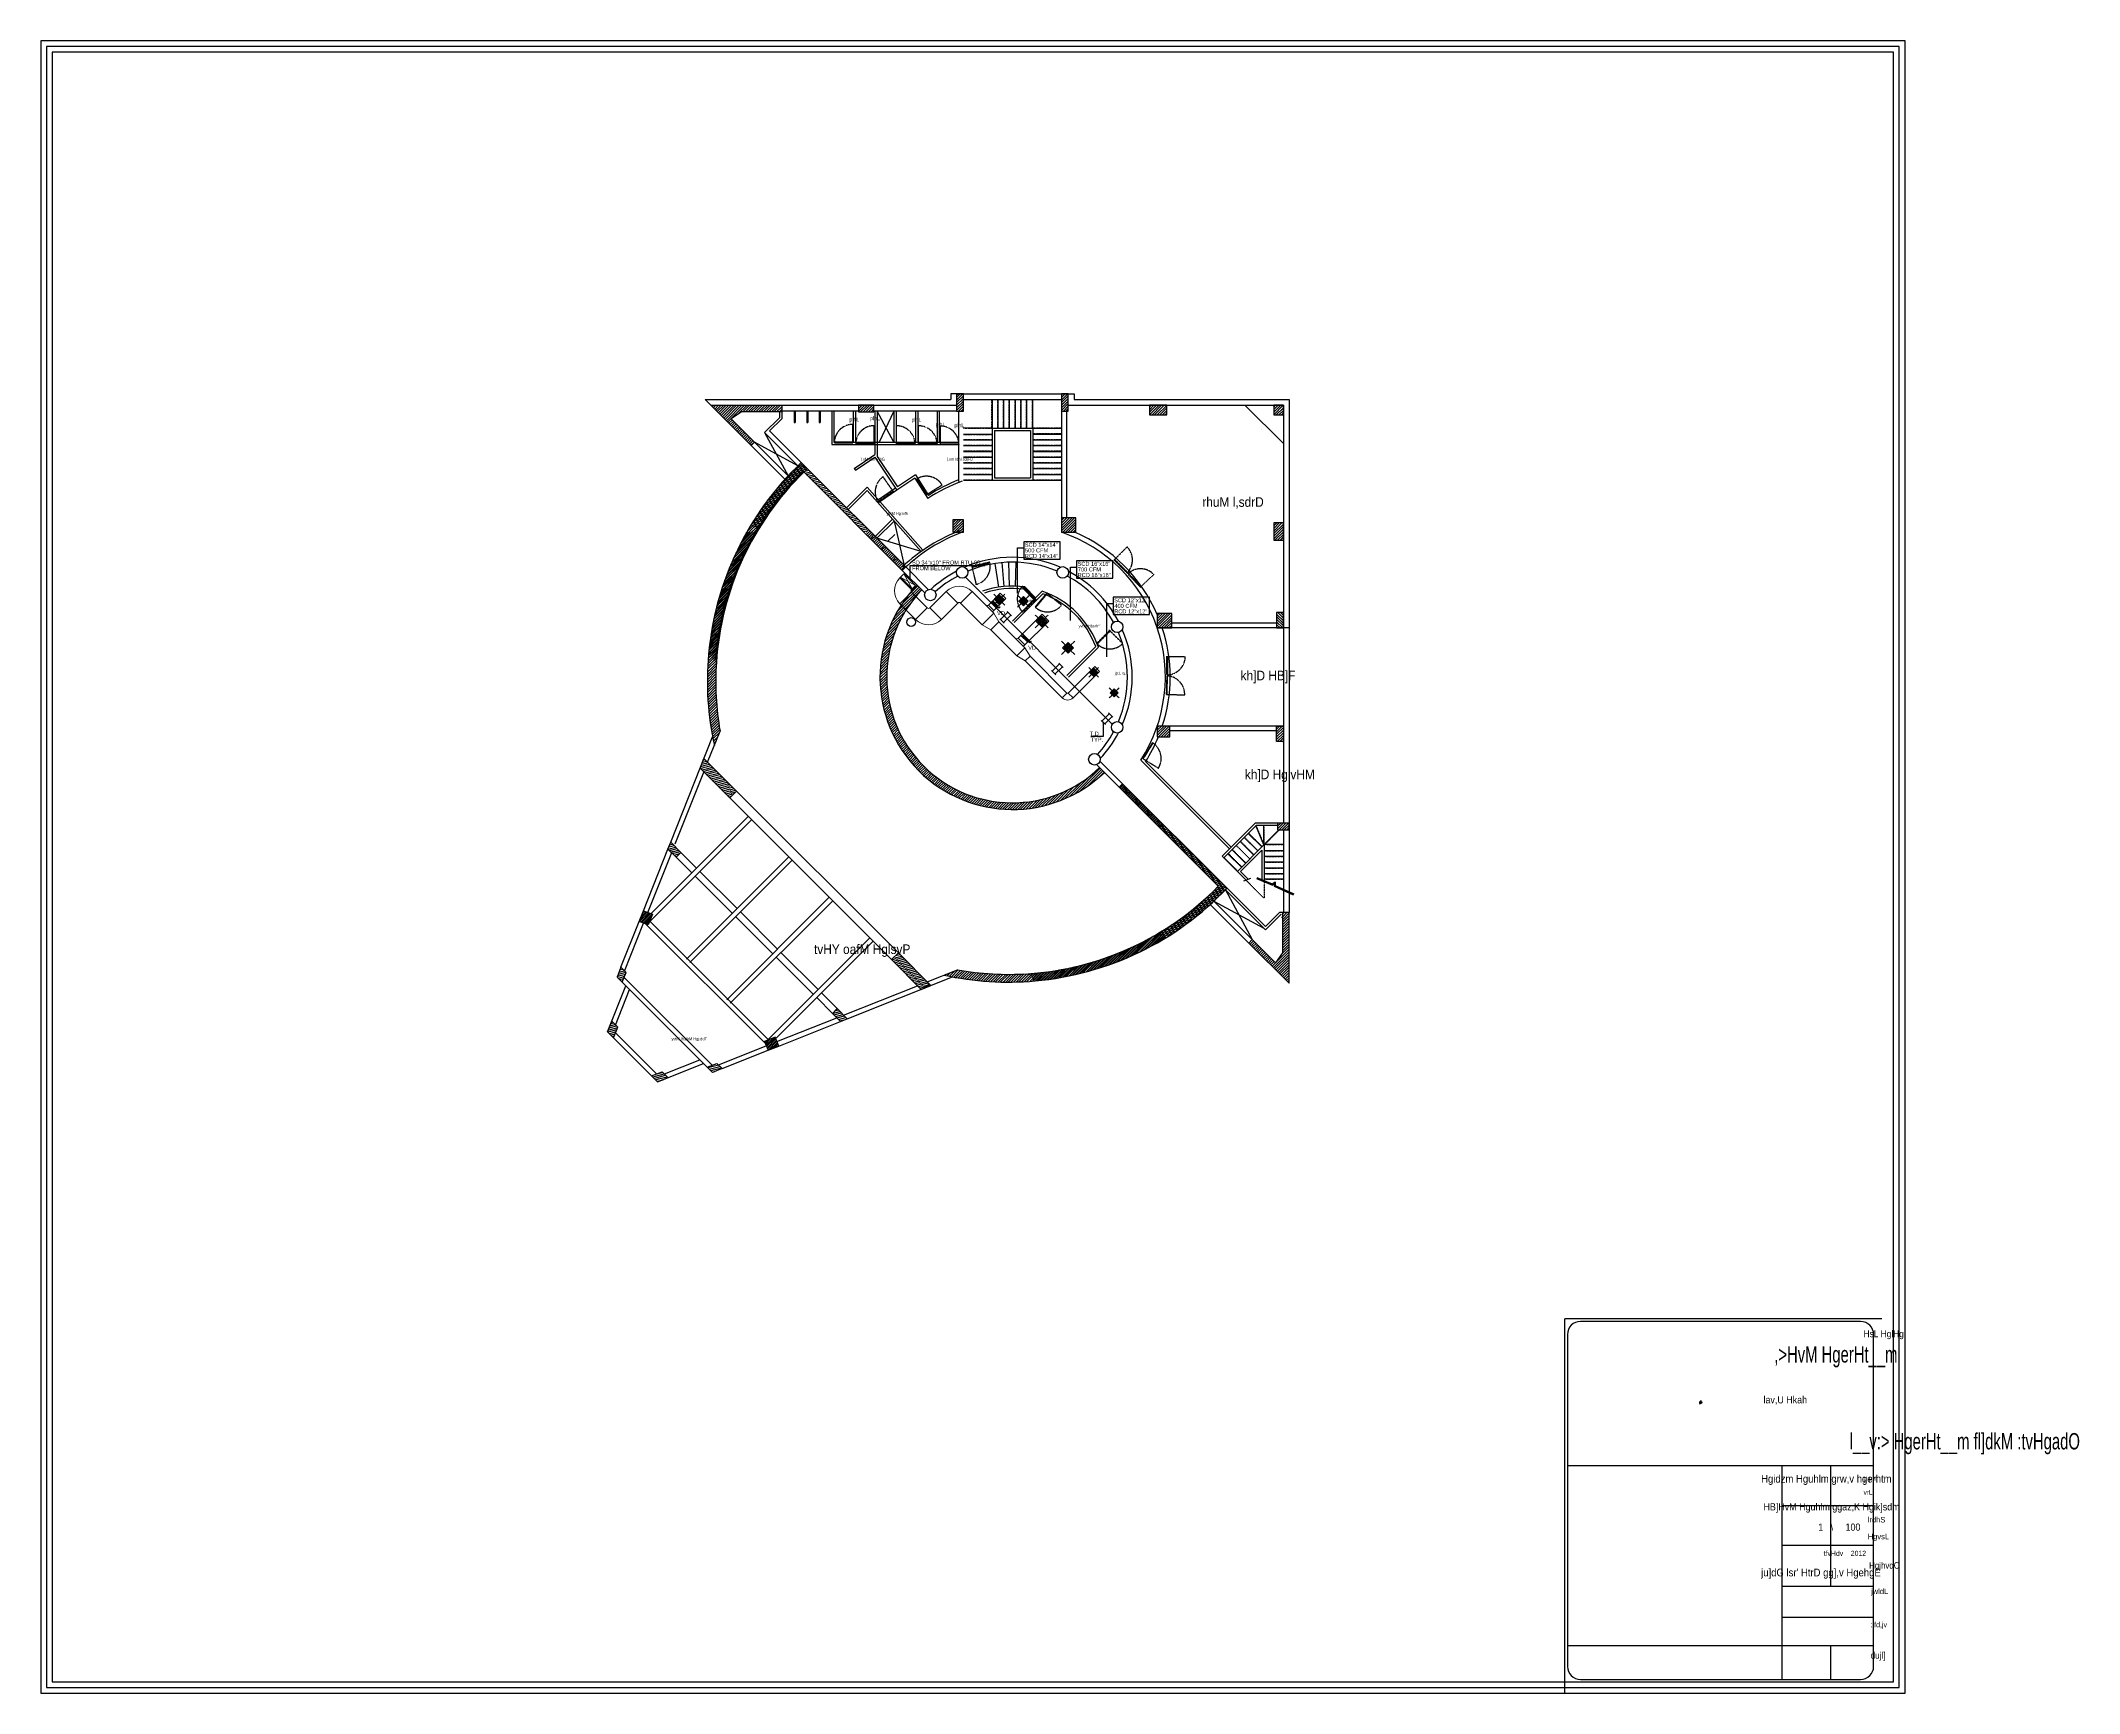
# Model space of a CAD drawing. Header units: inches. Extents: x 751443 to 884462, y -58136 to 349881.
# Drawn here: x 777196 to 883262, y 263881 to 349881 of the extents above; entities that cross this region are included whole.
import ezdxf

# ---------------------------------------------------------------- set-up
doc = ezdxf.new("R2010")
doc.units = ezdxf.units.IN
doc.header["$MEASUREMENT"] = 0
doc.linetypes.add('ACAD_ISO03W100', pattern=[30, 12, -18])
doc.linetypes.add('DASHED2', pattern=[9.524999999999995, 6.349999999999998, -3.174999999999998])
for name, color, linetype, lineweight in [('000RACD', 1, 'Continuous', 18), ('000SACD', 1, 'Continuous', 18), ('000Text', 2, 'Continuous', 18), ('000VD', 1, 'Continuous', 20), ('duct', 1, 'Continuous', 20), ('M-R.DUCT', 3, 'Continuous', 15), ('M-S.DUCT', 1, 'Continuous', 15)]:
    doc.layers.add(name, color=color, linetype=linetype, lineweight=lineweight)
for name, color, linetype in [('4', 4, 'Continuous'), ('AC-LEADER', 30, 'Continuous'), ('COL', 8, 'Continuous'), ('far', 4, 'Continuous'), ('HAT', 8, 'Continuous'), ('HATCH', 8, 'Continuous'), ('sec', 8, 'DASHED2'), ('WALL', 8, 'Continuous')]:
    doc.layers.add(name, color=color, linetype=linetype)
doc.styles.add('Arial', font='arial.ttf')
doc.styles.add('HOREA', font='arial.ttf')
doc.styles.get("Standard").update_dxf_attribs({"font": 'arial.ttf'})
doc.dimstyles.new('DIM 1-50', dxfattribs={"dimtxt": 210, "dimasz": 150, "dimexe": 0.18, "dimexo": 0.0625, "dimgap": 25, "dimtad": 0, "dimdec": 0, "dimzin": 0, "dimdsep": 46, "dimtxsty": 'HOREA', "dimblk": 'OBLIQUE', "dimcen": 0.09, "dimclrd": 256, "dimclre": 256, "dimclrt": 31, "dimadec": 0, "dimazin": 0, "dimtfac": 1, "dimtdec": 0, "dimtofl": 0, "dimtmove": 0, "dimatfit": 3, "dimfxl": 0, "dimtolj": 1, "dimtzin": 0, "dimarcsym": 0})
pattern_1 = [(44.99999999999996, (-243485.0943432184, -376160.220603286), (-67.35192090801861, 67.35192090801868), [])]
pattern_2 = [(14.99999999999992, (-243485.0943432184, -376160.220603286), (-24.65251404601501, 92.00443495403377), [])]
pattern_3 = [(14.99999999999992, (-1566940.131570033, -264395.105588916), (-24.65251404601501, 92.00443495403377), [])]
pattern_4 = [(44.99999999999996, (-601746.1254192989, -256071.6514186955), (-44.90128060534575, 44.90128060534579), [])]
pattern_5 = [(44.99999999999996, (-1303870.239696413, -263104.6313705278), (-67.35192090801861, 67.35192090801868), [])]
pattern_6 = [(44.99999999999996, (-601746.1254192989, -256071.6514186955), (-67.35192090801861, 67.35192090801868), [])]

# ---------------------------------------------------------------- blocks, each defined once
blk = doc.blocks.new('A$C65071A1E')
at = {"layer": 'far', "ltscale": 0.011}
h = blk.add_hatch(dxfattribs=at)
h.set_pattern_fill('ANSI31', color=8, scale=30, angle=-2.54e-14, style=0)
h.set_pattern_definition(pattern_6)
h.paths.add_polyline_path([(49309.19576835118, 55247.9153698087), (49249.19576835078, 55247.91536980882), (49249.19576835095, 54448.55952086012), (49309.19576835118, 54448.55952086017)], flags=17)
at = {"layer": 'HAT', "ltscale": 0.011}
h = blk.add_hatch(dxfattribs=at)
h.set_pattern_fill('ANSI31', color=8, scale=30, angle=-2.54e-14, style=0)
h.set_pattern_definition(pattern_5)
h.paths.add_polyline_path([(36460.02218704798, 41270.62273160202, -0.1891548076689497), (41195.21305401534, 51349.31893049241), (40876.64494187976, 51667.88704262822, 0.1829049247826033), (36050.89272990816, 41679.75218874166, 0.076147512667157), (36353.12905319069, 36944.20724303779), (36648.77220638665, 37687.68589288762, -0.0590456463671631)])
h = blk.add_hatch(dxfattribs=at)
h.set_pattern_fill('ANSI31', color=8, scale=30, angle=329.9999999999999, style=0)
h.set_pattern_definition(pattern_2)
h.paths.add_polyline_path([(40871.13512589088, 51496.62016331972), (40786.26766383634, 51581.48762537488, 0.0644761817172866), (38270.98852096403, 48439.91251875446), (38358.3446898228, 48352.55634989615, -0.0649843056732915)])
h = blk.add_hatch(dxfattribs=at)
h.set_pattern_fill('ANSI31', color=8, scale=30, angle=329.9999999999999, style=0)
h.set_pattern_definition(pattern_2)
h.paths.add_polyline_path([(40871.13512589105, 51496.62016331984, 0.0649843056732922), (38358.3446898228, 48352.55634989615), (38562.33582103864, 48148.56521868004, -0.0641464892394039), (40979.45467596464, 51211.52391794949), (44112.41907305455, 48078.55952086012), (44259.195768351, 48078.55952086), (44259.195768351, 48108.55952085982)])
h = blk.add_hatch(dxfattribs=at)
h.set_pattern_fill('ANSI31', color=8, scale=30, angle=-2.54e-14, style=0)
h.set_pattern_definition(pattern_1)
h.paths.add_polyline_path([(40961.52776145373, 51583.00422305413), (40876.64494187976, 51667.88704262822, 0.0019948660609926), (40786.26766383582, 51581.48762537471), (40871.13512589088, 51496.62016331972, -0.0020102692882081)])
h = blk.add_hatch(dxfattribs=at)
h.set_pattern_fill('ANSI31', color=8, scale=30, angle=-2.54e-14, style=0)
h.set_pattern_definition(pattern_1)
h.paths.add_polyline_path([(40961.52776145373, 51583.00422305413), (40876.64494187976, 51667.88704262822, 0.0019948660609926), (40786.26766383582, 51581.48762537471), (40871.13512589088, 51496.62016331972, -0.0020102692882081)])
h = blk.add_hatch(dxfattribs=at)
h.set_pattern_fill('ANSI31', color=8, scale=30, angle=329.9999999999999, style=0)
h.set_pattern_definition(pattern_2)
h.paths.add_polyline_path([(40961.52776145373, 51583.00422305413, 0.0020102692882075), (40871.13512589088, 51496.62016331972), (44259.19576835084, 48108.55952086), (44259.19576835106, 48285.33621615675)])
h = blk.add_hatch(dxfattribs=at)
h.set_pattern_fill('ANSI31', color=8, scale=30, angle=-2.54e-14, style=0)
h.set_pattern_definition(pattern_1)
h.paths.add_polyline_path([(38196.24076172538, 48078.55952086023), (38057.82113236845, 48078.55952085994, 0.0848584344934045), (36245.75300797039, 43118.55952086017), (36367.76073919992, 43118.55952086017, -0.0856158607031983)])
h = blk.add_hatch(dxfattribs=at)
h.set_pattern_fill('ANSI31', color=8, scale=30, angle=-2.54e-14, style=0)
h.set_pattern_definition(pattern_1)
h.paths.add_polyline_path([(38520.62874006356, 48078.55952085994), (38196.24076172538, 48078.55952086023, 0.0856158607031986), (36367.76073919992, 43118.55952086017), (36652.57136034616, 43118.55952086012, -0.0874411775771371)])
h = blk.add_hatch(dxfattribs=at)
h.set_pattern_fill('ANSI31', color=8, scale=30, angle=-2.54e-14, style=0)
h.set_pattern_definition(pattern_1)
h.paths.add_polyline_path([(44259.19576835106, 48285.33621615675), (44259.195768351, 48108.55952085982), (44289.19576835066, 48078.55952086023), (44465.97246364794, 48078.55952086019)])
h = blk.add_hatch(dxfattribs=at)
h.set_pattern_fill('ANSI31', color=8, scale=30, angle=-2.54e-14, style=0)
h.set_pattern_definition(pattern_1)
h.paths.add_polyline_path([(44289.19576835084, 48078.55952086005), (44259.195768351, 48078.55952086), (44259.19576835114, 47931.78282556401), (44711.81067664955, 47479.16791726575), (44800.19902429722, 47567.55626491361)])
h = blk.add_hatch(dxfattribs=at)
h.set_pattern_fill('ANSI31', color=8, scale=30, angle=-2.54e-14, style=0)
h.set_pattern_definition(pattern_1)
h.paths.add_polyline_path([(44465.97246364794, 48078.55952086019), (44289.19576835066, 48078.55952086023), (44800.19902429722, 47567.55626491361), (44888.58737194572, 47655.94461256216)])
h = blk.add_hatch(dxfattribs=at)
h.set_pattern_fill('ANSI31', color=8, scale=30, angle=-2.54e-14, style=0)
h.set_pattern_definition(pattern_1)
h.paths.add_polyline_path([(54419.19576835095, 48038.55952085994), (55169.19576835106, 48038.55952086006), (55169.19576835095, 48788.55952085994), (54419.19576835095, 48788.55952085994)])
h = blk.add_hatch(dxfattribs=at)
h.set_pattern_fill('ANSI31', color=8, scale=30, angle=-2.54e-14, style=0)
h.set_pattern_definition(pattern_1)
h.paths.add_polyline_path([(44800.19902429722, 47567.55626491361), (44711.81067664891, 47479.16791726541), (46089.92028675459, 46101.05830716036, -0.0038860107353473), (46177.62166789324, 46190.13362131811)])
h = blk.add_hatch(dxfattribs=at)
h.set_pattern_fill('ANSI31', color=8, scale=30, angle=-2.54e-14, style=0)
h.set_pattern_definition(pattern_1)
h.paths.add_polyline_path([(44888.58737194572, 47655.94461256216), (44800.19902429722, 47567.55626491361), (46177.62166789324, 46190.13362131811, -0.003886010735371), (46266.69698205088, 46277.83500245689)])
h = blk.add_hatch(dxfattribs=at)
h.set_pattern_fill('ANSI31', color=8, scale=30, angle=-2.54e-14, style=0)
h.set_pattern_definition(pattern_1)
h.paths.add_polyline_path([(46220.74020575288, 46147.01508345842), (46177.62166789307, 46190.13362131794, 0.0038860107353448), (46089.92028675459, 46101.05830716036), (46132.35185810456, 46058.62673581029)])
h = blk.add_hatch(dxfattribs=at)
h.set_pattern_fill('ANSI31', color=8, scale=30, angle=-2.54e-14, style=0)
h.set_pattern_definition(pattern_1)
h.paths.add_polyline_path([(46309.12855340102, 46235.40343110668), (46266.69698205088, 46277.83500245689, 0.0038860107353735), (46177.62166789324, 46190.13362131811), (46220.74020575288, 46147.01508345842)])
h = blk.add_hatch(dxfattribs=at)
h.set_pattern_fill('ANSI31', color=8, scale=30, angle=-2.54e-14, style=0)
h.set_pattern_definition(pattern_1)
edge = h.paths.add_edge_path()
edge.add_arc((49249.19576835083, 45950.38466352535), 300, -2.54e-14, 360)
h = blk.add_hatch(dxfattribs=at)
h.set_pattern_fill('ANSI31', color=8, scale=30, angle=-2.54e-14, style=0)
h.set_pattern_definition(pattern_1)
edge = h.paths.add_edge_path()
edge.add_arc((54479.19576835095, 45950.38466352558), 300, -2.54e-14, 360)
h = blk.add_hatch(dxfattribs=at)
h.set_pattern_fill('ANSI31', color=8, scale=30, angle=-2.54e-14, style=0)
h.set_pattern_definition([(44.99999999999996, (-1561868.55526988, -151463.893591546), (-67.35192090801861, 67.35192090801868), [])])
h.paths.add_polyline_path([(47150.73799684153, 45040.24059707367), (46903.20772944512, 45287.77086447002, 0.9820246393377646), (56648.40711196067, 35542.57148195399), (56400.87684456442, 35790.10174935052, -0.9810718856714324)])
h = blk.add_hatch(dxfattribs=at)
h.set_pattern_fill('ANSI31', color=8, scale=30, angle=-2.54e-14, style=0)
h.set_pattern_definition(pattern_1)
edge = h.paths.add_edge_path()
edge.add_arc((47591.83523026578, 44775.92005894493), 300, -2.54e-14, 360)
h = blk.add_hatch(dxfattribs=at)
h.set_pattern_fill('ANSI31', color=8, scale=30, angle=-2.54e-14, style=0)
h.set_pattern_definition([(44.99999999999996, (-238505.0943432183, -381140.220603286), (-67.35192090801861, 67.35192090801868), [])])
h.paths.add_polyline_path([(59399.19576835089, 43058.55952086017), (60149.19576835108, 43058.55952086023), (60149.19576835089, 43808.55952086005), (59399.19576835077, 43808.55952085993)])
h = blk.add_hatch(dxfattribs=at)
h.set_pattern_fill('ANSI31', color=8, scale=30, angle=-90.00000000000004, style=0)
h.set_pattern_definition([(314.9999999999999, (-243485.0943432184, -376160.220603286), (67.3519209080187, 67.35192090801858), [])])
h.paths.add_polyline_path([(65959.19576835072, 43058.55952086), (65959.19576835072, 43857.91536980859), (65609.19576835101, 43857.9153698087), (65609.1957683509, 43058.55952085993)])
h = blk.add_hatch(dxfattribs=at)
h.set_pattern_fill('ANSI31', color=8, scale=30, angle=-2.54e-14, style=0)
h.set_pattern_definition(pattern_1)
h.paths.add_polyline_path([(36367.76073919992, 43118.55952086017), (36245.75300797039, 43118.55952086017, 0.0206898405023351), (36065.4048923776, 41834.94565375658), (36175.45748389069, 41724.89306224379, -0.0226311996294511)])
h = blk.add_hatch(dxfattribs=at)
h.set_pattern_fill('ANSI31', color=8, scale=30, angle=-2.54e-14, style=0)
h.set_pattern_definition(pattern_1)
h.paths.add_polyline_path([(36652.57136034616, 43118.55952086012), (36367.76073919992, 43118.55952086017, 0.0226311996294511), (36175.45748389069, 41724.89306224379), (36434.57703018234, 41465.77351595231, -0.0273154408428436)])
h = blk.add_hatch(dxfattribs=at)
h.set_pattern_fill('ANSI31', color=8, scale=30, angle=-2.54e-14, style=0)
h.set_pattern_definition(pattern_1)
edge = h.paths.add_edge_path()
edge.add_arc((57311.02091101619, 43118.55952086017), 300, -2.54e-14, 360)
h = blk.add_hatch(dxfattribs=at)
h.set_pattern_fill('ANSI31', color=8, scale=30, angle=-2.54e-14, style=0)
h.set_pattern_definition(pattern_1)
edge = h.paths.add_edge_path()
edge.add_line((36050.89272990833, 41679.75218874183), (36161.86862238353, 41568.77629626657))
edge.add_arc((51659.13480180687, 40298.49855431399), 15549.24000000012, 174.7366273506731, 175.3140633537018, ccw=False)
edge.add_line((36175.45748389069, 41724.89306224379), (36065.4048923776, 41834.94565375656))
edge.add_arc((51659.13480180669, 40298.49855431708), 15669.23999999994, 174.3728211412899, 174.9427759655452)
h = blk.add_hatch(dxfattribs=at)
h.set_pattern_fill('ANSI31', color=8, scale=30, angle=-2.54e-14, style=0)
h.set_pattern_definition(pattern_1)
edge = h.paths.add_edge_path()
edge.add_line((36161.86862238367, 41568.77629626609), (36423.26130795632, 41307.3836106933))
edge.add_arc((51659.13480180716, 40298.49855431463), 15269.24000000019, 175.6156794978336, 176.2115339175479, ccw=False)
edge.add_line((36434.57703018234, 41465.77351595231), (36175.45748389087, 41724.89306224362))
edge.add_arc((51659.13480180687, 40298.49855431364), 15549.24000000012, 174.736627350673, 175.3140633537025)
h = blk.add_hatch(dxfattribs=at)
h.set_pattern_fill('ANSI31', color=8, scale=30, angle=-2.54e-14, style=0)
h.set_pattern_definition(pattern_1)
edge = h.paths.add_edge_path()
edge.add_arc((57311.02091101631, 37888.55952086029), 300, -2.54e-14, 360)
h = blk.add_hatch(dxfattribs=at)
h.set_pattern_fill('ANSI31', color=8, scale=30, angle=-2.54e-14, style=0)
h.set_pattern_definition(pattern_1)
h.paths.add_polyline_path([(59399.19576835077, 37398.55952086012), (60049.19576835095, 37398.55952086022), (60049.19576835082, 37948.55952086006), (59399.19576835084, 37948.55952086012)])
h = blk.add_hatch(dxfattribs=at)
h.set_pattern_fill('ANSI31', color=8, scale=30, angle=-90.00000000000004, style=0)
h.set_pattern_definition([(44.99999999999999, (-243485.0943432179, 457167.3396450061), (67.35192090801864, -67.35192090801866), [])])
h.paths.add_polyline_path([(65959.19576835066, 37948.55952086), (65959.19576835072, 37149.20367191141), (65609.19576835082, 37149.20367191135), (65609.19576835101, 37948.55952086006)])
h = blk.add_hatch(dxfattribs=at)
h.set_pattern_fill('ANSI31', color=8, scale=30, angle=329.9999999999999, style=0)
h.set_pattern_definition(pattern_2)
h.paths.add_polyline_path([(35908.76747291924, 36165.02319623737), (35812.51993106595, 36261.2707380903), (35691.81149564112, 35957.71510480441), (35788.05903749417, 35861.46756295103)])
h = blk.add_hatch(dxfattribs=at)
h.set_pattern_fill('ANSI31', color=8, scale=30, angle=329.9999999999999, style=0)
h.set_pattern_definition(pattern_2)
h.paths.add_polyline_path([(35939.19576835078, 36134.5949008053), (35908.76747291906, 36165.02319623719), (35788.05903749417, 35861.46756295135), (35939.1957683509, 35710.33083209451)])
h = blk.add_hatch(dxfattribs=at)
h.set_pattern_fill('ANSI31', color=8, scale=30, angle=329.9999999999999, style=0)
h.set_pattern_definition(pattern_2)
h.paths.add_polyline_path([(35939.19576835095, 36134.59490080547), (35939.1957683509, 35710.33083209451), (37287.89844373088, 34361.62815671464, -0.0118988986409535), (37021.72282487642, 35052.06784428001)])
h = blk.add_hatch(dxfattribs=at)
h.set_pattern_fill('ANSI31', color=8, scale=30, angle=-2.54e-14, style=0)
h.set_pattern_definition(pattern_1)
edge = h.paths.add_edge_path()
edge.add_arc((56129.47938713581, 36224.13376661277), 300, -2.54e-14, 360)
h = blk.add_hatch(dxfattribs=at)
h.set_pattern_fill('ANSI31', color=8, scale=30, angle=329.9999999999999, style=0)
h.set_pattern_definition(pattern_2)
h.paths.add_polyline_path([(35788.05903749417, 35861.46756295103), (35691.81149564094, 35957.71510480458), (35611.33920535735, 35755.34468261254), (35707.58674721058, 35659.09714075937)])
h = blk.add_hatch(dxfattribs=at)
h.set_pattern_fill('ANSI31', color=8, scale=30, angle=329.9999999999999, style=0)
h.set_pattern_definition(pattern_2)
h.paths.add_polyline_path([(35939.1957683509, 35710.33083209451), (35788.05903749417, 35861.46756295103), (35707.58674721058, 35659.09714075937), (35939.19576835095, 35427.48811961911)])
h = blk.add_hatch(dxfattribs=at)
h.set_pattern_fill('ANSI31', color=8, scale=30, angle=329.9999999999999, style=0)
h.set_pattern_definition(pattern_2)
h.paths.add_polyline_path([(35939.1957683509, 35710.33083209451), (35939.19576835095, 35427.48811961911), (37153.22322479535, 34213.46066317501), (37291.84540109318, 34352.08283947266, -0.0001660717925923), (37287.89844373088, 34361.62815671429)])
h = blk.add_hatch(dxfattribs=at)
h.set_pattern_fill('ANSI31', color=8, scale=30, angle=329.9999999999999, style=0)
h.set_pattern_definition(pattern_3)
h.paths.add_polyline_path([(37287.89844373118, 34361.62815671429), (37294.64458103279, 34354.88201941243), (37506.7766153888, 34567.01405376769), (37021.72282487595, 35052.06784428049, 0.0118988986409667)])
h = blk.add_hatch(dxfattribs=at)
h.set_pattern_fill('ANSI31', color=8, scale=30, angle=-2.54e-14, style=0)
h.set_pattern_definition(pattern_5)
h.paths.add_polyline_path([(48997.16636179847, 25267.79394142729), (48304.84349052607, 24992.49280569982, 0.0761475126671967), (53040.38843623256, 24690.25648241737, 0.1829049247826133), (63028.52329011948, 29516.00869438887), (57596.03444210892, 34948.49754239901), (57419.26298330088, 34771.71561061344), (62572.16016544009, 29618.81842847422, -0.1849106062724937), (52666.79177268528, 25063.85314596407, -0.0604941323528847)])
h = blk.add_hatch(dxfattribs=at)
h.set_pattern_fill('ANSI31', color=8, scale=30, angle=-2.54e-14, style=0)
h.set_pattern_definition(pattern_1)
h.paths.add_polyline_path([(57638.47124994782, 34906.06073456028, -0.0038860107353735), (57550.76986880912, 34816.98542040217), (58928.19251240497, 33439.56277680656), (59016.58086005283, 33527.95112445485)])
h.paths.add_polyline_path([(57638.47124994782, 34906.06073456028), (57596.03444210892, 34948.49754239936), (57507.64871270477, 34860.10657650643), (57550.76986880912, 34816.98542040217, 0.0038860107353723)])
h.paths.add_polyline_path([(57550.76986880912, 34816.98542040217), (57507.64871270477, 34860.10657650643), (57419.26298330072, 34771.71561061361), (57461.69455465103, 34729.28403926318, 0.003886010735366)])
h = blk.add_hatch(dxfattribs=at)
h.set_pattern_fill('ANSI31', color=8, scale=30, angle=-2.54e-14, style=0)
h.set_pattern_definition(pattern_1)
h.paths.add_polyline_path([(57550.76986880912, 34816.98542040217, -0.0038860107353648), (57461.69455465103, 34729.28403926318), (58839.80416475648, 33351.17442915827), (58928.19251240438, 33439.56277680656)])
h = blk.add_hatch(dxfattribs=at)
h.set_pattern_fill('ANSI31', color=8, scale=30, angle=-2.54e-14, style=0)
h.set_pattern_definition(pattern_1)
h.paths.add_polyline_path([(58928.19251240438, 33439.56277680656), (58839.80416475648, 33351.17442915827), (59439.19576835072, 32751.78282556345), (59439.19576835077, 32928.55952085977)])
h = blk.add_hatch(dxfattribs=at)
h.set_pattern_fill('ANSI31', color=8, scale=30, angle=-2.54e-14, style=0)
h.set_pattern_definition(pattern_1)
h.paths.add_polyline_path([(59016.58086005283, 33527.95112445485), (58928.19251240486, 33439.56277680639), (59439.19576835072, 32928.55952086009), (59439.19576835082, 33105.33621615701)])
h = blk.add_hatch(dxfattribs=at)
h.set_pattern_fill('ANSI31', color=8, scale=30, angle=-2.54e-14, style=0)
h.set_pattern_definition(pattern_1)
h.paths.add_polyline_path([(59439.19576835077, 33105.33621615669), (59439.19576835072, 32928.55952086009), (59639.19576835112, 32728.55952086012), (59815.97246364776, 32728.55952086006)])
h = blk.add_hatch(dxfattribs=at)
h.set_pattern_fill('ANSI31', color=8, scale=30, angle=-2.54e-14, style=0)
h.set_pattern_definition(pattern_1)
h.paths.add_polyline_path([(59439.19576835095, 32928.55952086026), (59439.19576835072, 32751.78282556345), (59462.41907305449, 32728.55952086015), (59639.19576835112, 32728.55952086012)], flags=17)
h = blk.add_hatch(dxfattribs=at)
h.set_pattern_fill('ANSI31', color=8, scale=30, angle=-2.54e-14, style=0)
h.set_pattern_definition([(44.99999999999996, (-243634.450192167, -376110.2206032859), (-67.35192090801861, 67.35192090801868), [])])
h.paths.add_polyline_path([(66259.19576835107, 32903.55952086006), (65659.83991940247, 32903.55952086012), (65659.83991940258, 32553.55952086023), (66259.19576835117, 32553.55952086026)])
h = blk.add_hatch(dxfattribs=at)
h.set_pattern_fill('ANSI31', color=8, scale=30, angle=329.9999999999999, style=0)
h.set_pattern_definition(pattern_2)
h.paths.add_polyline_path([(34178.61323182551, 31814.05911912708), (34082.36568997212, 31910.30666098013), (33965.68086906131, 31616.86954880346), (34061.92841091471, 31520.6220069504)])
h = blk.add_hatch(dxfattribs=at)
h.set_pattern_fill('ANSI31', color=8, scale=30, angle=329.9999999999999, style=0)
h.set_pattern_definition(pattern_2)
h.paths.add_polyline_path([(59639.19576835112, 32728.55952086012), (59462.41907305466, 32728.55952085997), (62572.16016544009, 29618.81842847422, -0.0642505101285411), (59510.01391373223, 27200.88712598681), (59713.19259738711, 26997.70844233185, 0.0649843056732915), (62857.25641081119, 29510.49887840025)])
h = blk.add_hatch(dxfattribs=at)
h.set_pattern_fill('ANSI31', color=8, scale=30, angle=329.9999999999999, style=0)
h.set_pattern_definition(pattern_2)
h.paths.add_polyline_path([(59815.97246364776, 32728.55952086006), (59639.19576835084, 32728.55952086047), (62857.25641081119, 29510.49887840025, 0.00201026928821), (62943.64047054543, 29600.89151396291)])
h = blk.add_hatch(dxfattribs=at)
h.set_pattern_fill('ANSI31', color=8, scale=30, angle=329.9999999999999, style=0)
h.set_pattern_definition(pattern_2)
h.paths.add_polyline_path([(34061.92841091466, 31520.62200695012), (33965.68086906149, 31616.86954880329), (33941.53918197656, 31556.15842214564), (34037.78672382962, 31459.91088029227)])
h = blk.add_hatch(dxfattribs=at)
h.set_pattern_fill('ANSI31', color=8, scale=30, angle=329.9999999999999, style=0)
h.set_pattern_definition(pattern_2)
h.paths.add_polyline_path([(34061.92841091466, 31520.62200695012), (34037.78672382962, 31459.91088029227), (34362.88699686228, 31134.81060725954), (34405.31340373388, 31177.23701413092)])
h = blk.add_hatch(dxfattribs=at)
h.set_pattern_fill('ANSI31', color=8, scale=30, angle=329.9999999999999, style=0)
h.set_pattern_definition(pattern_2)
h.paths.add_polyline_path([(34178.61323182551, 31814.05911912708), (34061.92841091466, 31520.62200695012), (34405.31340373377, 31177.2370141311), (34610.37437027715, 31382.29798067527)])
h = blk.add_hatch(dxfattribs=at)
h.set_pattern_fill('ANSI31', color=8, scale=30, angle=329.9999999999999, style=0)
h.set_pattern_definition(pattern_2)
h.paths.add_polyline_path([(62942.12387286591, 29425.63141634522), (62857.25641081119, 29510.49887840025, -0.0649843056732915), (59713.19259738711, 26997.70844233185), (59800.54876624553, 26910.35227347323, 0.0644761817172865)])
h = blk.add_hatch(dxfattribs=at)
h.set_pattern_fill('ANSI31', color=8, scale=30, angle=329.9999999999999, style=0)
h.set_pattern_definition(pattern_2)
h.paths.add_polyline_path([(62943.64047054497, 29600.8915139628, -0.0020102692882094), (62857.25641081119, 29510.49887840025), (62942.12387286572, 29425.6314163454, 0.0019948660609945), (63028.52329011948, 29516.00869438887)])
h = blk.add_hatch(dxfattribs=at)
h.set_pattern_fill('ANSI31', color=8, scale=20, angle=-2.54e-14, style=0)
h.set_pattern_definition(pattern_4)
h.paths.add_polyline_path([(33082.56941129993, 28043.46778761703), (33128.68786271381, 28159.42553870959), (32728.08001870422, 28318.75437370118), (32607.42542717103, 28011.23538676434), (32828.88121880915, 27789.77959512619)])
h.paths.add_polyline_path([(32728.08001870422, 28318.75437370118), (32664.08477646018, 28344.20641500331), (32553.21625068375, 28065.44456325137), (32607.42542717103, 28011.23538676434)])
h.paths.add_polyline_path([(32607.42542717103, 28011.23538676434), (32553.21625068387, 28065.44456325119), (32442.34772490767, 27786.68271149936), (32508.93240348947, 27760.20080550225)])
h.paths.add_polyline_path([(32607.42542717086, 28011.23538676451), (32508.93240348947, 27760.20080550225), (32716.67823319048, 27677.57660950729), (32828.88121880915, 27789.77959512619)])
h.paths.add_polyline_path([(32828.88121880915, 27789.77959512619), (32716.67823319048, 27677.57660950729), (32906.95081116083, 27601.90183520553), (32938.19650030298, 27680.46431363231)])
h.paths.add_polyline_path([(33082.56941129993, 28043.46778761703), (32828.88121880915, 27789.77959512619), (32938.19650030292, 27680.46431363197)])
h = blk.add_hatch(dxfattribs=at)
h.set_pattern_fill('ANSI31', color=8, scale=30, angle=-2.54e-14, style=0)
h.set_pattern_definition([(44.99999999999996, (-243285.0943432186, -376160.2206032859), (-67.35192090801861, 67.35192090801868), [])])
h.paths.add_polyline_path([(64342.93639133537, 26838.37228846893), (64166.15969603874, 26661.59559317204), (66259.19576835107, 24568.55952086023), (66259.19576835107, 28248.55952086018), (65909.19576835117, 28248.55952086012), (65909.19576835117, 26152.12775194369), (65552.08898716442, 25629.21969263986)])
h = blk.add_hatch(dxfattribs=at)
h.set_pattern_fill('ANSI31', color=8, scale=30, angle=-2.54e-14, style=0)
h.set_pattern_definition(pattern_1)
h.paths.add_polyline_path([(59439.19576835077, 26835.6045142345), (59439.19576835077, 27158.69123814194, -0.0875784020952982), (54479.19576835084, 25292.09524289469), (54479.19576835089, 25007.124491709, 0.0856158607031983)])
h = blk.add_hatch(dxfattribs=at)
h.set_pattern_fill('ANSI31', color=8, scale=30, angle=-2.54e-14, style=0)
h.set_pattern_definition(pattern_1)
h.paths.add_polyline_path([(59439.19576835082, 26697.18488487738), (59439.19576835077, 26835.6045142345, -0.0856158607031983), (54479.19576835089, 25007.124491709), (54479.19576835089, 24885.11676047943, 0.0848584344934043)])
h = blk.add_hatch(dxfattribs=at)
h.set_pattern_fill('ANSI31', color=8, scale=30, angle=-2.54e-14, style=0)
h.set_pattern_definition(pattern_1)
h.paths.add_polyline_path([(59510.01391373236, 27200.88712598666, -0.0013519275761687), (59439.19576835077, 27158.69123814194), (59439.19576835077, 26835.6045142345, 0.005118683371664001), (59713.19259738711, 26997.70844233185)])
h = blk.add_hatch(dxfattribs=at)
h.set_pattern_fill('ANSI31', color=8, scale=30, angle=-2.54e-14, style=0)
h.set_pattern_definition(pattern_1)
h.paths.add_polyline_path([(59800.54876624553, 26910.35227347323), (59713.19259738711, 26997.70844233185, -0.0051186833716632), (59439.19576835077, 26835.6045142345), (59439.19576835072, 26697.1848848772, 0.0066940354918607)])
h = blk.add_hatch(dxfattribs=at)
h.set_pattern_fill('ANSI31', color=8, scale=30, angle=329.9999999999999, style=0)
h.set_pattern_definition(pattern_2)
h.paths.add_polyline_path([(45722.26440420518, 25927.26219624013, -0.0001796842763196), (45711.93679782962, 25931.53295683887), (45579.56480946507, 25799.16096847461), (46800.59624153752, 24568.55952086023), (47080.96707958546, 24568.55952086006)])
h = blk.add_hatch(dxfattribs=at)
h.set_pattern_fill('ANSI31', color=8, scale=30, angle=329.9999999999999, style=0)
h.set_pattern_definition(pattern_3)
h.paths.add_polyline_path([(47080.96707958528, 24568.55952086023), (47505.23114829718, 24568.55952086012), (46608.09692542934, 25465.69374372813, -0.0113734022790424), (45938.78654370763, 25710.74005673799)])
h.paths.add_polyline_path([(46608.09692542898, 25465.69374372848), (46412.70409177236, 25661.08657738479, -0.0118988986409757), (45722.26440420566, 25927.26219623996), (45938.78654370763, 25710.74005673799, 0.0113734022790384)])
h.paths.add_polyline_path([(46412.70409177236, 25661.08657738479), (45927.09725507423, 26146.69341408304), (45714.96522071822, 25934.56137972712), (45722.26440420536, 25927.26219623996, 0.0118988986409798)])
h.paths.add_polyline_path([(47080.96707958546, 24568.55952086006), (47294.36111579776, 24355.16548464764), (47599.07224970315, 24474.71841945403), (47505.23114829684, 24568.55952086012)])
h = blk.add_hatch(dxfattribs=at)
h.set_pattern_fill('ANSI31', color=8, scale=30, angle=329.9999999999999, style=0)
h.set_pattern_definition(pattern_2)
h.paths.add_polyline_path([(31438.5317476752, 24923.34624351727), (31341.97621368842, 25019.90177750413), (31291.68103226122, 24893.42026363468), (31388.23656624764, 24796.86472964776)])
h = blk.add_hatch(dxfattribs=at)
h.set_pattern_fill('ANSI31', color=8, scale=30, angle=329.9999999999999, style=0)
h.set_pattern_definition(pattern_2)
h.paths.add_polyline_path([(31589.41729195647, 25302.79078512592), (31492.8617579697, 25399.34631911249), (31341.97621368842, 25019.90177750413), (31438.5317476752, 24923.34624351727)])
h = blk.add_hatch(dxfattribs=at)
h.set_pattern_fill('ANSI31', color=8, scale=30, angle=329.9999999999999, style=0)
h.set_pattern_definition(pattern_2)
h.paths.add_polyline_path([(31438.5317476752, 24923.34624351727), (31388.23656624764, 24796.86472964776), (31561.17414944961, 24623.9271464461), (31611.4693308767, 24750.40866031577)])
h = blk.add_hatch(dxfattribs=at)
h.set_pattern_fill('ANSI31', color=8, scale=30, angle=329.9999999999999, style=0)
h.set_pattern_definition(pattern_2)
h.paths.add_polyline_path([(31762.35487515827, 25129.85320192409), (31589.41729195624, 25302.79078512578), (31438.5317476752, 24923.34624351727), (31611.4693308767, 24750.40866031545)])
h = blk.add_hatch(dxfattribs=at)
h.set_pattern_fill('ANSI31', color=8, scale=30, angle=329.9999999999999, style=0)
h.set_pattern_definition(pattern_2)
h.paths.add_polyline_path([(47080.967079585, 24568.55952086023), (46800.59624153752, 24568.55952086023), (47020.27010961439, 24347.16392615412), (47222.10381044108, 24427.42279000424)])
h = blk.add_hatch(dxfattribs=at)
h.set_pattern_fill('ANSI31', color=8, scale=30, angle=329.9999999999999, style=0)
h.set_pattern_definition(pattern_2)
h.paths.add_polyline_path([(47222.10381044108, 24427.42279000424), (47020.27010961439, 24347.16392615412), (47115.98093010273, 24250.70295786767), (47318.35135229432, 24331.17524815132)])
h = blk.add_hatch(dxfattribs=at)
h.set_pattern_fill('ANSI31', color=8, scale=30, angle=329.9999999999999, style=0)
h.set_pattern_definition(pattern_2)
h.paths.add_polyline_path([(47525.65944372769, 24548.13122542939), (47222.10381044108, 24427.42279000424), (47318.35135229432, 24331.17524815132), (47621.90698558102, 24451.88368357631)])
h = blk.add_hatch(dxfattribs=at)
h.set_pattern_fill('ANSI31', color=8, scale=30, angle=-2.54e-14, style=0)
h.set_pattern_definition(pattern_1)
edge = h.paths.add_edge_path()
edge.add_line((52666.79177268563, 25063.85314596442), (52929.41254375748, 24801.23237489257))
edge.add_arc((51659.13480180687, 40298.49855431661), 15549.24000000064, 274.6859366462911, 275.2633726493201)
edge.add_line((53085.52930973498, 24814.82123639958), (52825.29859909187, 25075.05194704255))
edge.add_arc((51671.70706255121, 40275.53802146812), 15244.19726754994, 273.74271734234605, 274.3399578326461, ccw=False)
h = blk.add_hatch(dxfattribs=at)
h.set_pattern_fill('ANSI31', color=8, scale=30, angle=-2.54e-14, style=0)
h.set_pattern_definition(pattern_1)
h.paths.add_polyline_path([(54479.19576835089, 25007.124491709), (54479.19576835084, 25292.09524289469, -0.027376449749053), (52825.29859909191, 25075.05194704275), (53085.52930973498, 24814.82123639958, 0.0226311996294473)])
h = blk.add_hatch(dxfattribs=at)
h.set_pattern_fill('ANSI31', color=8, scale=30, angle=-2.54e-14, style=0)
h.set_pattern_definition(pattern_1)
edge = h.paths.add_edge_path()
edge.add_line((52929.41254375721, 24801.23237489243), (53040.38843623243, 24690.25648241746))
edge.add_arc((51659.13480180698, 40298.4985543148), 15669.23999999881, 275.0572240344593, 275.6271788587159)
edge.add_line((53195.58190124753, 24704.76864488699), (53085.529309735, 24814.82123639985))
edge.add_arc((51659.13480180687, 40298.49855431626), 15549.24000000032, 274.6859366462905, 275.2633726493204, ccw=False)
h = blk.add_hatch(dxfattribs=at)
h.set_pattern_fill('ANSI31', color=8, scale=30, angle=-2.54e-14, style=0)
h.set_pattern_definition(pattern_1)
h.paths.add_polyline_path([(54479.19576835089, 24885.11676047943), (54479.19576835089, 25007.124491709, -0.0226311996294473), (53085.52930973498, 24814.82123639958), (53195.58190124753, 24704.76864488699, 0.0206898405023307)])
h = blk.add_hatch(dxfattribs=at)
h.set_pattern_fill('ANSI31', color=8, scale=30, angle=329.9999999999999, style=0)
h.set_pattern_definition(pattern_2)
h.paths.add_polyline_path([(31326.94465850123, 22277.21688606392), (31015.81767477897, 22588.34386978587), (30854.87309421237, 22183.60302540357), (31166.00007793463, 21872.47604168134)])
h = blk.add_hatch(dxfattribs=at)
h.set_pattern_fill('ANSI31', color=8, scale=30, angle=329.9999999999999, style=0)
h.set_pattern_definition(pattern_2)
h.paths.add_polyline_path([(42916.79466963594, 22580.90293448637), (43270.94290847062, 22721.72944248252), (42742.93422816535, 23249.73812278724), (42495.44685475014, 23002.25074937215)])
h = blk.add_hatch(dxfattribs=at)
h.set_pattern_fill('ANSI31', color=8, scale=30, angle=329.9999999999999, style=0)
h.set_pattern_definition(pattern_2)
h.paths.add_polyline_path([(30854.87309421237, 22183.60302540357), (30798.54249101369, 22041.94372986961), (31109.66947473584, 21730.81674614746), (31166.00007793411, 21872.47604168151)])
h = blk.add_hatch(dxfattribs=at)
h.set_pattern_fill('ANSI31', color=8, scale=20, angle=-2.54e-14, style=0)
h.set_pattern_definition(pattern_4)
h.paths.add_polyline_path([(39520.06178620037, 21768.05161522265), (39404.10403510764, 21721.93316380921), (39150.41584261692, 21468.24497131837), (39371.87163425491, 21246.78917968003), (39679.39062119169, 21367.44377121332)])
h.paths.add_polyline_path([(39704.84266249403, 21303.44852896934), (39679.39062119169, 21367.44377121332), (39371.87163425527, 21246.78917968005), (39426.08081074221, 21192.58000319303)])
h.paths.add_polyline_path([(39371.87163425491, 21246.78917968003), (39120.83705299323, 21148.29615599874), (39147.31895898991, 21081.7114774166), (39426.08081074221, 21192.58000319303)])
h.paths.add_polyline_path([(39150.41584261692, 21468.24497131837), (39038.21285699806, 21356.04198569962), (39120.8370529927, 21148.29615599857), (39371.87163425527, 21246.78917968005)])
h.paths.add_polyline_path([(39150.41584261674, 21468.24497131855), (39041.10056112298, 21577.56025281237), (38962.53808269637, 21546.31456367005), (39038.21285699819, 21356.04198569947)])
h.paths.add_polyline_path([(39404.10403510764, 21721.93316380921), (39041.10056112298, 21577.56025281237), (39150.41584261674, 21468.24497131855)])
h = blk.add_hatch(dxfattribs=at)
h.set_pattern_fill('ANSI31', color=8, scale=30, angle=329.9999999999999, style=0)
h.set_pattern_definition(pattern_2)
h.paths.add_polyline_path([(36111.04490780619, 20250.8330833858), (35984.56339393712, 20200.53790195874), (36157.50097713845, 20027.60031875709), (36283.98249100788, 20077.8955001845)])
h = blk.add_hatch(dxfattribs=at)
h.set_pattern_fill('ANSI31', color=8, scale=30, angle=329.9999999999999, style=0)
h.set_pattern_definition(pattern_2)
h.paths.add_polyline_path([(36663.42703261633, 20228.7810444659), (36490.48944941512, 20401.71862766741), (36111.04490780608, 20250.83308338598), (36283.98249100822, 20077.8955001845)])
h = blk.add_hatch(dxfattribs=at)
h.set_pattern_fill('ANSI31', color=8, scale=30, angle=329.9999999999999, style=0)
h.set_pattern_definition(pattern_2)
h.paths.add_polyline_path([(36759.98256660339, 20132.22551047904), (36663.42703261643, 20228.78104446575), (36283.98249100805, 20077.89550018436), (36380.53802499494, 19981.33996619758)])
h = blk.add_hatch(dxfattribs=at)
h.set_pattern_fill('ANSI31', color=8, scale=30, angle=329.9999999999999, style=0)
h.set_pattern_definition(pattern_2)
h.paths.add_polyline_path([(33233.11228917177, 19805.36383044356), (33091.45299363857, 19749.03322724523), (33402.57997736018, 19437.90624352297), (33544.23927289432, 19494.23684672129)])
h = blk.add_hatch(dxfattribs=at)
h.set_pattern_fill('ANSI31', color=8, scale=30, angle=329.9999999999999, style=0)
h.set_pattern_definition(pattern_2)
h.paths.add_polyline_path([(33637.85313355415, 19966.30841101039), (33233.11228917177, 19805.36383044356), (33544.23927289386, 19494.23684672147), (33948.98011727641, 19655.18142728816)])
h = blk.add_hatch(dxfattribs=at)
h.set_pattern_fill('ANSI31', color=8, scale=30, angle=329.9999999999999, style=0)
h.set_pattern_definition(pattern_2)
h.paths.add_polyline_path([(36283.98249100805, 20077.89550018436), (36157.50097713845, 20027.60031875744), (36254.05651112517, 19931.04478477017), (36380.53802499494, 19981.33996619758)])
at = {"layer": 'HATCH'}
h = blk.add_hatch(dxfattribs=at)
h.set_pattern_fill('ANSI31', color=8, scale=30, angle=-2.54e-14, style=0)
h.set_pattern_definition(pattern_6)
h.paths.add_polyline_path([(49309.19576835124, 54348.55952086017), (49309.19576835118, 55247.9153698087), (48959.1957683509, 55247.91536980882), (48959.19576835072, 54348.55952086012)])
h = blk.add_hatch(dxfattribs=at)
h.set_pattern_fill('ANSI31', color=8, scale=30, angle=-2.54e-14, style=0)
h.set_pattern_definition([(44.99999999999996, (-596286.125419299, -256071.6514186956), (-67.35192090801861, 67.35192090801868), [])])
h.paths.add_polyline_path([(54769.19576835095, 54348.55952086), (54769.19576835089, 55247.91536980859), (54419.19576835095, 55247.9153698087), (54419.19576835095, 54348.55952086012)])
h = blk.add_hatch(dxfattribs=at)
h.set_pattern_fill('ANSI31', color=8, scale=30, angle=-2.54e-14, style=0)
h.set_pattern_definition([(44.99999999999996, (-243237.7414020465, -376307.5735444629), (-67.35192090801861, 67.35192090801868), [])])
h.paths.add_polyline_path([(38446.36147713177, 52734.94720266786), (38269.58478183525, 52558.1705073714), (36176.54870952292, 54651.20657968355), (39856.54870952321, 54651.20657968349), (39856.54870952327, 54301.20657968331), (37760.11694060636, 54301.20657968355), (37237.20888130301, 53944.09979849689)])
h = blk.add_hatch(dxfattribs=at)
h.set_pattern_fill('ANSI31', color=8, scale=30, angle=-2.54e-14, style=0)
h.set_pattern_definition([(44.99999999999996, (-243485.0943432185, -376082.5735444627), (-67.35192090801861, 67.35192090801868), [])])
h.paths.add_polyline_path([(44658.87369282523, 54651.2065796832), (43859.51784387654, 54651.20657968332), (43859.5178438766, 54301.20657968349), (44658.87369282531, 54301.20657968331)])
h = blk.add_hatch(dxfattribs=at)
h.set_pattern_fill('ANSI31', color=8, scale=30, angle=-2.54e-14, style=0)
h.set_pattern_definition([(44.99999999999996, (-601746.1254192989, -154398.9630592694), (-67.35192090801861, 67.35192090801868), [])])
h.paths.add_polyline_path([(59888.87369282565, 54651.20657968332), (58989.51784387678, 54651.20657968332), (58989.51784387666, 54151.2065796832), (59888.87369282543, 54151.20657968332)])
h = blk.add_hatch(dxfattribs=at)
h.set_pattern_fill('ANSI31', color=8, scale=30, angle=-2.54e-14, style=0)
h.set_pattern_definition([(44.99999999999996, (-243485.0943432183, -376307.5735444628), (-67.35192090801861, 67.35192090801868), [])])
h.paths.add_polyline_path([(65459.19576835077, 54151.2065796832), (65959.19576835072, 54151.20657968332), (65959.19576835095, 54651.20657968332), (65459.19576835072, 54651.2065796832)])
h = blk.add_hatch(dxfattribs=at)
h.set_pattern_fill('ANSI31', color=8, scale=30, angle=-2.54e-14, style=0)
h.set_pattern_definition([(44.99999999999996, (-243485.0943432184, -376140.220603286), (-67.35192090801861, 67.35192090801868), [])])
h.paths.add_polyline_path([(48759.19576835089, 48038.55952086006), (49309.19576835124, 48038.55952085994), (49309.19576835124, 48688.55952086), (48759.19576835095, 48688.55952086005)])
h = blk.add_hatch(dxfattribs=at)
h.set_pattern_fill('ANSI31', color=8, scale=30, angle=-2.54e-14, style=0)
h.set_pattern_definition([(44.99999999999996, (-601746.1254192989, -154251.6101180928), (-67.35192090801861, 67.35192090801868), [])])
h.paths.add_polyline_path([(65959.19576835072, 47628.88159638571), (65959.19576835084, 48528.23744533442), (65459.19576835066, 48528.23744533417), (65459.19576835072, 47628.88159638559)])
at = {"layer": 'COL', "color": 8, "ltscale": 0.07}
for p, q in [((35611.33920535735, 35755.34468261254), (35812.51993106595, 36261.2707380903)), ((35812.51993106595, 36261.2707380903), (37506.77661538868, 34567.01405376787)), ((35611.33920535735, 35755.34468261254), (37153.2232247957, 34213.46066317498)), ((37153.2232247957, 34213.46066317498), (37506.77661538868, 34567.01405376787)), ((45579.56480946524, 25799.16096847449), (45927.09725507423, 26146.69341408304))]:
    blk.add_line(p, q, dxfattribs=at)
at = {"layer": 'COL', "color": 8, "ltscale": 0.03}
for p, q in [((45579.56480946524, 25799.16096847449), (47115.98093010338, 24250.70295786767)), ((47621.90698558102, 24451.88368357631), (45927.09725507423, 26146.69341408304)), ((47115.98093010273, 24250.70295786767), (47621.90698558102, 24451.88368357631))]:
    blk.add_line(p, q, dxfattribs=at)
at = {"layer": 'COL', "color": 8, "ltscale": 0.011}
for points in [[(49309.19576835124, 54348.55952086017), (49309.19576835118, 55247.9153698087), (48959.1957683509, 55247.91536980882), (48959.19576835072, 54348.55952086012)], [(54769.19576835095, 54348.55952086), (54769.19576835089, 55247.91536980859), (54419.19576835095, 55247.9153698087), (54419.19576835095, 54348.55952086012)], [(44658.87369282523, 54651.2065796832), (43859.51784387654, 54651.20657968332), (43859.5178438766, 54301.20657968349), (44658.87369282531, 54301.20657968331)], [(59888.87369282565, 54651.20657968332), (58989.51784387678, 54651.20657968332), (58989.51784387666, 54151.2065796832), (59888.87369282543, 54151.20657968332)], [(65459.19576835077, 54151.2065796832), (65959.19576835072, 54151.20657968332), (65959.19576835095, 54651.20657968332), (65459.19576835072, 54651.2065796832)], [(65959.19576835072, 47628.88159638571), (65959.19576835084, 48528.23744533442), (65459.19576835066, 48528.23744533417), (65459.19576835072, 47628.88159638559)], [(65959.19576835072, 43058.55952086), (65959.19576835072, 43857.91536980859), (65609.19576835101, 43857.9153698087), (65609.1957683509, 43058.55952085993)], [(65959.19576835066, 37948.55952086), (65959.19576835072, 37149.20367191141), (65609.19576835082, 37149.20367191135), (65609.19576835101, 37948.55952086006)], [(66259.19576835107, 32903.55952086006), (65659.83991940247, 32903.55952086012), (65659.83991940258, 32553.55952086023), (66259.19576835117, 32553.55952086026)]]:
    blk.add_lwpolyline(points, close=True, dxfattribs=at)
at = {"layer": 'COL', "color": 8, "ltscale": 0.07}
for points in [[(38446.36147713177, 52734.94720266786), (38269.58478183525, 52558.1705073714), (36176.54870952292, 54651.20657968355), (39856.54870952321, 54651.20657968349), (39856.54870952327, 54301.20657968331), (37760.11694060636, 54301.20657968355), (37237.20888130301, 53944.09979849689)], [(48759.19576835089, 48038.55952086006), (49309.19576835124, 48038.55952085994), (49309.19576835124, 48688.55952086), (48759.19576835095, 48688.55952086005)], [(54419.19576835095, 48038.55952085994), (55169.19576835106, 48038.55952086006), (55169.19576835095, 48788.55952085994), (54419.19576835095, 48788.55952085994)], [(59399.19576835089, 43058.55952086017), (60149.19576835108, 43058.55952086023), (60149.19576835089, 43808.55952086005), (59399.19576835077, 43808.55952085993)], [(59399.19576835077, 37398.55952086012), (60049.19576835095, 37398.55952086022), (60049.19576835082, 37948.55952086006), (59399.19576835084, 37948.55952086012)]]:
    blk.add_lwpolyline(points, close=True, dxfattribs=at)
for points in [[(36447.41750447631, 41622.63866914299, -0.1792268743238819), (40979.45467596464, 51211.52391794949), (46132.35185810456, 46058.62673581029), (46309.12855340102, 46235.40343110668), (40876.64494187976, 51667.88704262822, 0.1829049247826033), (36050.89272990816, 41679.75218874166)], [(41014.98746955748, 51175.9911243566, 0.1849106062724859), (36460.02218704798, 41270.62273160202)], [(36421.40179988532, 41278.89803399154, -0.0004673810184483), (36423.26130795634, 41307.38361069359, -0.0004673810184483)], [(52666.79177268528, 25063.85314596407, 0.1849106062724937), (62572.16016544009, 29618.81842847422), (57419.26298330072, 34771.71561061361), (57596.03444210916, 34948.49754239919), (63028.52329011948, 29516.00869438887)]]:
    blk.add_lwpolyline(points, format="xyb", dxfattribs=at)
at = {"layer": 'COL', "color": 8, "linetype": 'Continuous', "ltscale": 0.07}
for points in [[(36460.02218704798, 41270.62273160202, 0.059045646367164), (36648.77220638665, 37687.68589288762, 0.059045646367164)], [(48997.16636179847, 25267.79394142729, 0.0604941323528847), (52666.79177268528, 25063.85314596407)]]:
    blk.add_lwpolyline(points, format="xyb", dxfattribs=at)
at = {"layer": 'COL', "color": 8, "linetype": 'Continuous', "ltscale": 0.03}
for points in [[(33941.53918197656, 31556.15842214564), (34082.36568997228, 31910.30666097996), (34610.37437027715, 31382.29798067527), (34362.88699686228, 31134.81060725954)], [(32442.34772490784, 27786.68271149951), (32664.08477646065, 28344.20641500343), (33128.68786271368, 28159.42553870942), (32906.95081116083, 27601.90183520553)]]:
    blk.add_lwpolyline(points, close=True, dxfattribs=at)
at = {"layer": 'COL', "color": 8, "ltscale": 0.03}
for points in [[(64342.93639133537, 26838.37228846893), (64166.15969603874, 26661.59559317204), (66259.19576835107, 24568.55952086023), (66259.19576835107, 28248.55952086018), (65909.19576835117, 28248.55952086012), (65909.19576835117, 26152.12775194369), (65552.08898716442, 25629.21969263986)], [(31492.8617579697, 25399.34631911249), (31291.68103226122, 24893.42026363468), (31561.17414944961, 24623.9271464461), (31762.3548751581, 25129.85320192395)], [(30798.54249101369, 22041.94372986961), (31109.66947473596, 21730.81674614761), (31326.94465850141, 22277.21688606375), (31015.81767477897, 22588.34386978587)], [(42916.79466963594, 22580.90293448637), (43270.94290847062, 22721.72944248252), (42742.93422816535, 23249.73812278724), (42495.44685475014, 23002.25074937215)], [(39147.31895898991, 21081.7114774166), (39704.84266249398, 21303.44852896966), (39520.0617862002, 21768.05161522279), (38962.53808269625, 21546.31456367023)], [(36759.98256660339, 20132.22551047904), (36254.0565111254, 19931.04478477035), (35984.56339393695, 20200.53790195892), (36490.48944941498, 20401.71862766758)], [(33402.57997736018, 19437.90624352297), (33091.45299363839, 19749.03322724541), (33637.85313355415, 19966.30841101039), (33948.98011727641, 19655.18142728816)]]:
    blk.add_lwpolyline(points, close=True, dxfattribs=at)
at = {"layer": 'COL', "color": 8, "ltscale": 0.07}
for centre, radius in [((49249.19576835083, 45950.38466352535), 300), ((54479.19576835095, 45950.38466352558), 300), ((47591.83523026578, 44775.92005894493), 300), ((46594.15414657128, 43365.82367897717), 230.3462183214719), ((57311.02091101619, 43118.55952086017), 300), ((57311.02091101631, 37888.55952086029), 300)]:
    blk.add_circle(centre, radius, dxfattribs=at)
at = {"layer": 'COL', "color": 8, "ltscale": 0.03}
blk.add_circle((56129.47938713581, 36224.13376661277), 300, dxfattribs=at)
at = {"layer": 'COL', "color": 8, "linetype": 'Continuous', "ltscale": 0.07}
for start, end in [(174.9427759653428, 192.3608862723257), (257.6391137278517, 275.0572240346579)]:
    blk.add_arc((51659.13480180716, 40298.49855431596), 15669.24000000001, start, end, dxfattribs=at)
at = {"layer": 'COL', "color": 8, "ltscale": 0.07}
blk.add_arc((51659.13480180716, 40298.49855431596), 15669.24000000001, 275.0572240346579, 316.5176568372797, dxfattribs=at)
at = {"layer": 'duct', "color": 8, "ltscale": 0.011}
blk.add_line((45740.18464074807, 47919.35409451214), (45359.47879809116, 47565.56386126633), dxfattribs=at)
at = {"layer": 'sec', "color": 8, "ltscale": 0.5}
for p, q in [((43552.34626727228, 52691.60053497631), (43552.34626714134, 53651.60053497648)), ((44669.08840204127, 52627.87964914816), (44669.08840191036, 53587.87964914807)), ((45835.7729970131, 52619.30092852176), (45835.77299708988, 53579.30092852158)), ((46983.24140086699, 52619.30092852176), (46983.24140094376, 53579.30092852163)), ((48119.46179550174, 52607.82863128364), (48119.4617955784, 53567.82863128364)), ((45681.91870092617, 50138.7215693974), (45131.28532192203, 50925.10753183988)), ((47390.50696283983, 49994.89731138639), (48204.6331350809, 50503.6198051614)), ((57149.6359858834, 46597.43073668619), (57828.45849587662, 47276.25324657097)), ((49750.04214191972, 46261.73278147672), (49971.31771210841, 45327.58230000312)), ((58526.54213575831, 45179.70235476692), (59224.90239857776, 45838.40786052376)), ((53073.54219707607, 44563.87174636857), (52394.71968708267, 43885.04923648373)), ((53687.52825120481, 44857.92425097551), (54422.93091654927, 44240.84814561743)), ((56897.14108204153, 42957.89280719178), (57575.96359192659, 42279.07029719898)), ((59856.17323964727, 41580.28451804471), (60816.17323964716, 41580.28451796822)), ((59867.30756254563, 39604.17948967169), (60826.89797002186, 39576.13934204655)), ((58642.99536013688, 36268.75268919519), (59460.00495642673, 35764.67400528767))]:
    blk.add_line(p, q, dxfattribs=at)
for points in [[(42592.34626727235, 52691.60053497608), (43552.34626727228, 52691.60053497631), (43552.34626727217, 52731.60053497655), (42592.34626727241, 52731.60053497648)], [(43709.08840204151, 52627.87964914811), (44669.08840204127, 52627.87964914816), (44669.08840204157, 52667.87964914835), (43709.08840204145, 52667.87964914829)], [(46795.77299701304, 52619.30092857577), (45835.7729970131, 52619.30092852176), (45835.77299701071, 52659.30092852198), (46795.77299701059, 52659.30092857589)], [(47943.24140086675, 52619.30092857571), (46983.24140086699, 52619.30092852176), (46983.24140086477, 52659.30092852193), (47943.24140086478, 52659.300928576)], [(49079.4617955014, 52607.82863133776), (48119.46179550174, 52607.82863128364), (48119.46179549929, 52647.82863128369), (49079.46179549908, 52647.82863133764)], [(44895.53273840898, 49588.08819050036), (45681.91870092617, 50138.7215693974), (45658.97564347203, 50171.48765116915), (44872.58968095468, 49620.85427227229)], [(46881.7844691763, 50809.02348369642), (47390.50696283983, 49994.89731138639), (47424.4288866862, 50016.09408195606), (46915.70639302283, 50830.22025426591)], [(50684.19262342351, 46483.00835153818), (49750.04214191972, 46261.73278147672), (49759.26195733888, 46222.80984474773), (50693.41243884262, 46444.08541480896)], [(57828.45849586026, 45918.60822678547), (57149.6359858834, 46597.43073668619), (57177.92025712893, 46625.71500793538), (57856.74276710643, 45946.8924980346)], [(57867.83663009642, 45878.06261767572), (58526.54213575831, 45179.70235476692), (58555.64048004633, 45207.14841750249), (57896.93497438472, 45905.50868041164)], [(52394.71968709885, 45242.69425626934), (53073.54219707607, 44563.87174636857), (53045.25792583018, 44535.58747511941), (52366.43541585303, 45214.4099850202)], [(53070.45214594706, 44122.52158554686), (53687.52825124589, 44857.92425094094), (53656.88647352105, 44883.63575532853), (53039.81036822221, 44148.23308993448)], [(56246.60284338606, 42250.78602596532), (56925.42535328678, 42929.60853594218), (56953.70962453574, 42901.32426469654), (56274.8871146353, 42222.50175471931)], [(59896.17323970112, 40620.28451804179), (59896.17323964716, 41580.28451804156), (59936.1732396471, 41580.28451804393), (59936.17323970152, 40620.28451804393)], [(59895.34771030139, 40563.76989714443), (59867.30756254563, 39604.17948967169), (59907.29049618987, 39603.0111501815), (59935.330643946, 40562.60155765424)], [(59147.0740441554, 37085.76228541657), (58642.99536013688, 36268.75268919519), (58677.03742664585, 36247.74941069464), (59181.11611066473, 37064.7590069157)]]:
    blk.add_lwpolyline(points, close=True, dxfattribs=at)
for centre, start, end in [((43552.34626714127, 52691.60053497626), 90, 180), ((44669.08840191025, 52627.87964914807), 90, 180), ((45835.77299714401, 52619.30092852164), 3.3350533e-09, 90.00000000333507), ((46983.24140099789, 52619.30092852169), 3.3350533e-09, 90.00000000333507), ((48119.46179563265, 52607.82863128352), 3.3350533e-09, 90.00000000333507), ((45681.91870081918, 50138.72156932219), 124.9999999997899, 215.0000000002666), ((47390.50696277071, 49994.89731149762), 31.99999999917859, 121.9999999996209), ((57149.63598597572, 46597.43073659363), 315.0000000029481, 45.0000000041267), ((49750.04214204688, 46261.73278150722), 283.3262389061225, 13.32623890631399), ((58526.54213566844, 45179.70235486156), 43.32623890629768, 133.326238906298), ((53073.54219698328, 44563.87174646105), 135.000000002948, 225.0000000041267), ((53687.52825112028, 44857.92425087516), 230.0000000025602, 320.0000000025618), ((56925.42535319434, 42929.60853585004), 225.0000000041267, 315.0000000029481), ((59896.17323964704, 41580.28451791071), 270.0000000033351, 3.3350533e-09), ((59867.30756254894, 39604.17948980214), 358.3262389062003, 88.32623890622422), ((58642.99536020499, 36268.75268930652), 328.3262389062455, 58.32623890624645)]:
    blk.add_arc(centre, 960.0000000000363, start, end, dxfattribs=at)
at = {"layer": 'WALL', "color": 8, "ltscale": 0.011}
for p, q in [((48959.1957683509, 55247.91536980882), (48659.19576835102, 55247.91536980899)), ((48659.19576835102, 55247.91536980899), (48659.19576835089, 54952.06236623707)), ((48959.1957683509, 55247.91536980882), (55079.19576835066, 55247.9153698087)), ((55079.19576835066, 55247.9153698087), (55079.19576835083, 54952.06236623713)), ((35875.69292296973, 54952.06236623725), (48659.19576835089, 54952.06236623707)), ((40028.78185935877, 50798.97342984823), (35875.69292296973, 54952.06236623725)), ((36176.54870952339, 54651.20657968332), (48959.19576835072, 54651.20657968349)), ((39736.54870952321, 54301.20657968338), (39736.54870952333, 53999.51442924348)), ((39856.54870952321, 54351.20657968355), (43859.51784387671, 54351.20657968349)), ((39856.54870952327, 54301.20657968331), (39856.54870952357, 53949.80880175872)), ((40509.19576835218, 54348.55952085982), (40509.19576835246, 53751.20657968332)), ((40559.19576835212, 54348.55952085965), (40559.195768352, 53751.20657968332)), ((41159.19576835217, 54348.5595208597), (41159.19576835212, 53751.20657968332)), ((41209.19576835194, 54348.55952085977), (41209.19576835194, 53751.20657968332)), ((41809.195768352, 54348.55952085988), (41809.19576835165, 53751.20657968338)), ((41859.19576835194, 54348.5595208597), (41859.19576835165, 53751.2065796832)), ((42459.19576835176, 54348.55952085965), (42459.19576835176, 52604.3268542272)), ((42579.19576835165, 54348.55952085977), (42579.19576835165, 52724.32685422737)), ((43579.19576835165, 54348.55952085959), (43579.19576835159, 52724.32685422725)), ((43699.19576835154, 54348.55952085982), (43699.19576835165, 52724.32685422719)), ((44658.87369282548, 54351.20657968331), (48959.19576835066, 54351.20657968331)), ((44699.19576835165, 54348.55952085982), (44699.19576835165, 52088.08087415385)), ((44819.19576835137, 54348.55952085982), (44819.19576835177, 51980.04555177366)), ((45699.19576835194, 52724.32685422719), (44819.19576835137, 54348.55952085982)), ((45699.19576835148, 54348.55952085982), (44937.84465781382, 52724.32685422714)), ((45699.19576835148, 54348.55952085982), (45699.19576835194, 52724.32685422719)), ((45819.19576835142, 54348.55952085994), (45819.195768352, 52724.32685422719)), ((46819.19576835137, 54348.55952086017), (46819.195768352, 52724.32685422731)), ((46939.19576835142, 54348.55952086006), (46939.19576835146, 52724.32685422719)), ((47939.19576835135, 54348.55952085994), (47939.19576835165, 52724.32685422719)), ((48059.19576835124, 54348.55952086012), (48059.19576835154, 52724.32685422737)), ((49059.19576835119, 54348.55952085994), (49059.19576835095, 50684.32685422702)), ((49309.19576835137, 54952.06236623719), (54419.19576835106, 54952.06236623713)), ((50819.19576835119, 53452.06236623702), (50819.19576835124, 54952.06236623702)), ((51119.19576835106, 53452.0623662369), (51119.19576835106, 54952.0623662369)), ((51419.19576835118, 53452.06236623713), (51419.19576835125, 54952.06236623713)), ((51719.19576835106, 53452.06236623702), (51719.19576835112, 54952.06236623702)), ((52019.19576835083, 53452.06236623696), (52019.19576835095, 54952.0623662369)), ((52319.19576835106, 53452.06236623713), (52319.19576835106, 54952.06236623713)), ((52619.19576835084, 53452.06236623702), (52619.19576835089, 54952.06236623696)), ((52919.19576835072, 53452.0623662369), (52919.19576835078, 54952.0623662369)), ((54419.19576835095, 54348.55952086012), (54419.19576835095, 48788.55952085994)), ((54669.19576835089, 54348.55952086), (54669.19576835078, 48788.55952086006)), ((54769.19576835095, 54651.20657968343), (65959.19576835095, 54651.20657968332)), ((55079.19576835083, 54952.06236623713), (66259.1957683509, 54952.06236623713)), ((63959.19576835082, 54651.20657968309), (65959.19576835084, 52651.20657968314)), ((65959.19576835095, 54651.20657968332), (65959.19576835072, 43058.55952086)), ((65959.19576835095, 54651.20657968332), (65959.19576835072, 43058.55952086)), ((66259.1957683509, 54952.06236623713), (66259.19576835107, 43058.55952086005)), ((39736.54870952333, 53999.51442924348), (38964.00643709696, 53226.97215681753)), ((40696.59586983888, 51494.38272407607), (38964.00643709696, 53226.97215681753)), ((38964.00643709696, 53226.97215681753), (40197.94798575206, 50983.36069404842)), ((39856.54870952357, 53949.80880175872), (39225.63594613619, 53318.89603837198)), ((40876.64494187989, 51667.88704262834), (39225.63594613619, 53318.89603837198)), ((40509.19576835246, 53751.20657968332), (40559.195768352, 53751.20657968332)), ((41159.19576835212, 53751.20657968332), (41209.19576835229, 53751.20657968332)), ((41809.19576835194, 53751.20657968343), (41859.195768352, 53751.20657968325)), ((50809.1957683513, 53452.06236623713), (49309.1957683513, 53452.06236623719)), ((49309.19576835118, 53152.06236623708), (50809.19576835165, 53152.06236623714)), ((50809.1957683513, 53452.06236623713), (52919.19576835072, 53452.0623662369)), ((50809.1957683513, 53452.06236623713), (50809.19576835142, 50752.06236623719)), ((50929.19576835124, 53332.06236623714), (52799.19576835095, 53332.06236623725)), ((50929.19576835124, 53332.06236623714), (50929.19576835114, 50872.06236623719)), ((52799.19576835095, 53332.06236623725), (52799.1957683513, 50872.06236623713)), ((52919.19576835072, 53452.0623662369), (52919.19576835083, 50752.06236623696)), ((52919.19576835072, 53452.0623662369), (54419.19576835102, 53452.06236623713)), ((52919.19576835089, 53152.06236623708), (54419.19576835089, 53152.06236623701)), ((64842.08163137803, 53376.50194706903), (64842.08163137803, 53376.50194706903)), ((40197.94798575206, 50983.36069404842), (38446.36147713177, 52734.94720266786)), ((40696.59586983906, 51494.38272407589), (38446.36147713177, 52734.94720266786)), ((42459.19576835176, 52604.3268542272), (49059.19576835119, 52604.3268542272)), ((42579.19576835165, 52724.32685422737), (49059.19576835106, 52724.32685422737)), ((43625.01479913118, 51364.66917711924), (44699.19576835165, 52088.08087415385)), ((44819.19576835177, 51980.04555177366), (45884.72390128409, 50397.8620630957)), ((49309.19576835142, 52852.06236623719), (50809.19576835137, 52852.06236623714)), ((49309.1957683513, 52552.06236623702), (50809.19576835159, 52552.06236623725)), ((49309.19576835154, 52252.06236623725), (50809.19576835148, 52252.06236623713)), ((52919.19576835078, 52852.06236623696), (54419.19576835106, 52852.06236623719)), ((52919.19576835083, 52552.06236623725), (54419.19576835102, 52552.06236623702)), ((52919.19576835072, 52252.06236623713), (54419.19576835084, 52252.06236623719)), ((43625.01479913118, 51364.66917711924), (43692.04580542677, 51265.13604597691)), ((43692.04580542658, 51265.13604597709), (44699.19576835165, 51943.40542955815)), ((44699.19576835154, 51943.40542955798), (45852.22177643764, 50231.29792565738)), ((46813.69979194422, 51023.48478852337), (45884.72390128409, 50397.8620630957)), ((46813.69979194422, 51023.48478852337), (47491.33400551682, 49959.53974539166)), ((46813.69979194422, 51023.48478852337), (47491.33400551682, 49959.53974539166)), ((49309.19576835118, 51952.06236623725), (50809.19576835154, 51952.06236623714)), ((49309.1957683513, 51652.06236623725), (50809.19576835142, 51652.06236623731)), ((49309.1957683513, 51352.06236623725), (50809.1957683513, 51352.06236623713)), ((49309.19576835124, 51052.06236623701), (50809.19576835148, 51052.06236623738)), ((52919.19576835078, 51952.06236623707), (54419.19576835089, 51952.06236623719)), ((52919.19576835083, 51652.06236623707), (54419.19576835077, 51652.06236623702)), ((52919.19576835072, 51352.06236623696), (54419.19576835102, 51352.06236623719)), ((52919.19576835089, 51052.06236623714), (54419.19576835095, 51052.06236623701)), ((43229.01902181723, 49315.51296269063), (44307.63905823409, 50394.13299910774)), ((43313.87183555976, 49230.66014894852), (44302.11010366822, 50218.89841705697)), ((44302.11010366822, 50218.89841705697), (47108.2887279323, 47034.30458205679)), ((44307.63905823409, 50394.13299910774), (47198.32194704037, 47113.63943856439)), ((45785.19077014153, 50330.83105679959), (44892.91941990387, 49729.92715867978)), ((45785.19077014153, 50330.83105679959), (44892.91941990387, 49729.92715867978)), ((45852.22177643717, 50231.29792565721), (44959.95042619968, 49630.39402753758)), ((46778.61940234176, 50855.18430782852), (45852.22177643764, 50231.29792565738)), ((46778.61940234176, 50855.18430782852), (47455.16288785634, 49792.95180324293)), ((46778.61940234176, 50855.18430782852), (47455.16288785623, 49792.95180324275)), ((49309.1957683513, 50752.06236623743), (50809.19576835142, 50752.06236623719)), ((50809.19576835142, 50752.06236623719), (54419.19576835095, 50752.06236623702)), ((50929.19576835114, 50872.06236623719), (52799.1957683513, 50872.06236623713)), ((44728.08539793278, 47816.44658657516), (45626.99296171741, 48715.35415035983)), ((44812.93821167513, 47731.59377283286), (45706.48593320009, 48625.14149435787)), ((47108.2887279323, 47034.30458205679), (44812.93821167513, 47731.59377283286)), ((45706.48593320009, 48625.14149435787), (46227.15177404832, 46317.38021045967)), ((46132.35185810456, 46058.62673581029), (47310.60627486106, 44880.37231905417)), ((46309.12855340119, 46235.4034311072), (47487.3829701584, 45057.14901435046)), ((57060.74840723657, 38053.97921089721), (49414.61545838769, 45700.11215974579)), ((51152.07965973716, 45181.70024297366), (50963.96904017669, 46417.46494339531)), ((51436.79223873045, 45216.24837022347), (51323.89050573167, 46461.13920828342)), ((51708.74749928276, 45233.03579246657), (51667.68471492738, 46482.36114950574)), ((52015.42733183863, 45233.17250526478), (52055.37624292314, 46482.53397597835)), ((53417.38504149612, 44973.42675041299), (51864.19576835119, 43420.23747726771)), ((53448.57151988531, 44834.90760131724), (51949.04858209365, 43335.38466352524)), ((52448.56330062034, 45078.41878682227), (52985.47018926286, 44541.51189817957)), ((52504.63757805595, 45192.05013687137), (53070.32300300551, 44626.36471192222)), ((66259.19576835107, 43058.55952086005), (59399.19576835072, 43058.55952086)), ((65609.19576835082, 43308.55952086012), (60149.19576835102, 43308.55952086006)), ((65959.19576835072, 43058.55952086), (65959.19576835084, 32903.55952086006)), ((66259.19576835107, 43058.55952086005), (66259.19576835107, 28248.55952086018)), ((56195.54384880837, 42087.93527239476), (54696.02091101625, 40588.41233460247)), ((56334.06299790412, 42056.74879400522), (54780.87372475895, 40503.55952086017)), ((34082.36568997228, 31910.30666097996), (36261.92610760521, 37391.43016764332)), ((36005.01501477194, 36068.77565438428), (36648.77220638665, 37687.68589288762)), ((65959.19576835066, 37948.55952086), (60049.19576835102, 37948.55952086018)), ((65609.1957683509, 37698.55952086009), (60049.1957683509, 37698.55952086023)), ((65959.19576835072, 37698.55952085983), (65959.19576835084, 32903.55952086006)), ((57596.03444210916, 34948.49754239919), (56414.37876666102, 36130.15321784732)), ((58542.98404825634, 36179.43682230078), (63157.06896409763, 31565.35190646461)), ((58790.2459279436, 36101.88057009838), (63241.92177783982, 31650.20472020712)), ((34314.67275576833, 31817.9301099444), (35803.83428906351, 35562.84959890643)), ((57419.25774681228, 34771.72084710244), (56244.08938961469, 35946.8892043003)), ((45579.56480946524, 25799.16096847449), (37153.2232247957, 34213.46066317498)), ((37506.77661538868, 34567.01405376787), (45927.09725507423, 26146.69341408304)), ((38291.96848959416, 33076.09012542191), (32965.83471386226, 27749.95634968995)), ((38115.19179429712, 33252.86682071843), (33052.17931629274, 28189.8543427141)), ((64495.27657849327, 32903.55952086012), (62775.23130225691, 31183.51424462421)), ((65659.83991940247, 32903.55952086012), (64495.27657849327, 32903.55952086012)), ((64544.98220597805, 32783.55952085993), (62860.08411599909, 31098.66143088174)), ((63708.61225342247, 31947.189568306), (64415.7190346096, 31240.08278711984)), ((63920.74428777816, 32159.32160266224), (64627.85106896544, 31452.21482147588)), ((64132.87632213398, 32371.45363701831), (64839.98310332126, 31664.34685583194)), ((64940.71817770058, 31775.9058522126), (64526.50461532772, 32775.90585221272)), ((65659.83991940247, 32783.55952086003), (64544.98220597805, 32783.55952085993)), ((64939.19576835095, 31783.55952085988), (64939.19576835089, 32783.55952086)), ((64959.19576835095, 31783.55952085983), (65729.1957683509, 32553.55952086)), ((65959.19576835101, 32553.55952086003), (65959.1957683509, 28248.55952085994)), ((65959.19576835101, 32553.55952086003), (65959.1957683509, 28248.55952085994)), ((32664.08477646065, 28344.20641500343), (33941.53918197656, 31556.15842214564)), ((32896.386215194, 28251.81571437695), (34173.84062070992, 31463.76772151911)), ((35180.01128885038, 30317.68631527151), (34362.88699686228, 31134.81060725954)), ((34610.37437027715, 31382.29798067527), (35427.49866226523, 30565.17368868654)), ((40226.89021159555, 31150.20882214452), (34896.23633138025, 25819.55494192956)), ((40403.66690689207, 30973.43212684788), (35073.01302667706, 25642.77824663266)), ((62775.23130225691, 31183.51424462421), (62860.08411599909, 31098.66143088174)), ((62860.08411599909, 31098.66143088174), (63567.19089718637, 30391.55464969541)), ((63072.21615035492, 31310.79346523783), (63779.32293154227, 30603.68668405143)), ((63284.34818471105, 31522.92549959355), (63991.45496589794, 30815.81871840768)), ((64959.19576835095, 31783.55952085983), (63567.19089718637, 30391.55464969541)), ((64839.19576835095, 31493.85389337488), (63736.89652467088, 30391.55464969526)), ((64839.19576835095, 31493.85389337488), (64839.19576835066, 29960.04956652279)), ((64959.19576835095, 31803.55952085986), (65959.19576835049, 31803.55952085988)), ((64959.19576835095, 31783.55952085983), (64959.19576835055, 29910.33789105676)), ((64959.19576835102, 31483.55952085982), (65959.19576835049, 31483.55952085988)), ((64959.19576835089, 31183.55952085971), (65959.19576835037, 31183.55952085971)), ((64959.19576835095, 30883.55952086003), (65959.19576835059, 30883.55952085988)), ((37287.18949678638, 28210.50810733545), (35356.78798414696, 30140.90961997485)), ((35604.2753575621, 30388.39699338991), (37534.67687020177, 28457.99548075095)), ((63567.19089718637, 30391.55464969541), (64009.95618843238, 29948.78935844902)), ((63736.89652467088, 30391.55464969526), (64133.50778604302, 29994.94338832315)), ((63897.82914880044, 29906.9030952444), (64265.66911213772, 30044.3136749946)), ((64562.04507777478, 30020.74253530815), (65388.27776005927, 29678.46411063141)), ((64581.18123655648, 30066.93568877349), (65381.05370391385, 29735.57735117772)), ((64959.19576835084, 30583.55952085985), (65959.19576835049, 30583.55952085971)), ((64959.19576835089, 30283.55952085988), (65959.19576835053, 30283.55952085971)), ((64959.19576835095, 30003.55952085989), (65959.19576835059, 30003.55952085974)), ((65381.05370391385, 29735.57735117772), (65539.36280604218, 29854.52644713412)), ((65388.27776005927, 29678.46411063141), (65489.36280604229, 29754.41662803435)), ((65489.36280604229, 29754.41662803435), (65489.36280604213, 29618.35009025517)), ((65539.36280604218, 29854.52644713412), (65539.36280604205, 29650.61385292554)), ((42334.06841953137, 29043.03061420863), (37003.41453931607, 23712.37673399333)), ((42510.84511482796, 28866.25391891194), (37180.19123461306, 23535.60003869695)), ((64166.15969603874, 26661.59559317204), (62159.60967734147, 28668.14561186929)), ((64342.93639133555, 26838.37228846876), (62336.3863726378, 28844.92230716589)), ((64342.93639133555, 26838.37228846876), (62343.99694154119, 28837.31173826257)), ((62343.99694154119, 28837.31173826257), (64939.69522994487, 27435.13112707876)), ((62942.12387286591, 29425.63141634522), (64342.93639133537, 26838.37228846893)), ((62943.670476377, 29431.1558806464), (65024.54804368699, 27350.27831333628)), ((63028.52329011964, 29516.00869438905), (65024.54804368699, 27519.98394082123)), ((65489.36280604213, 29618.35009025517), (66476.94186121563, 29171.74165892074)), ((65539.36280604205, 29650.61385292554), (66497.5443755275, 29217.29971423498)), ((31492.8617579697, 25399.34631911249), (32442.34772490732, 27786.68271149936)), ((31685.35188277926, 25206.85619430331), (32674.64926803378, 27694.29227335225)), ((39006.76081697967, 21435.12330165875), (32795.75954914942, 27646.12456948924)), ((39167.57580989639, 21627.86169933542), (32988.49794682638, 27806.93956240537)), ((39394.36770472243, 26103.32989939972), (37463.96619208319, 28033.73141203925)), ((37711.45356549833, 28281.21878545432), (39641.85507813805, 26350.81727281489)), ((65024.54804368699, 27519.98394082123), (65753.12362372571, 28248.55952086014)), ((65024.54804368699, 27350.27831333628), (65837.97643746807, 28163.70670711753)), ((65909.19576835117, 28248.55952086012), (65753.12362372571, 28248.55952086014)), ((65909.19576835117, 27998.55952086026), (65856.67701431902, 27998.55952086)), ((44441.24662746722, 26935.85240627275), (39110.5927472523, 21605.19852605773)), ((44618.02332276395, 26759.07571097623), (39550.49061592399, 21691.54300413604)), ((41501.5459126586, 23996.15169146381), (39571.14440001919, 25926.5532041032)), ((39818.63177343468, 26174.04057751826), (41749.03328607393, 24243.63906487904)), ((30798.54249101369, 22041.94372986961), (31750.12732361535, 24434.97397228083)), ((31561.17414944961, 24623.9271464461), (31750.12732361535, 24434.97397228083)), ((31661.76451230409, 24876.8901741851), (32043.21277017564, 24495.44191631372)), ((35795.61021977138, 20389.49107612437), (31750.12732361535, 24434.97397228083)), ((32043.21277017564, 24495.44191631372), (36237.52642167597, 20301.1282648129)), ((43078.44782476445, 22914.22452618866), (46924.55928912511, 24443.62489444055)), ((43270.94290847062, 22721.72944248252), (48752.06641513137, 24901.28986011454)), ((47429.41190187497, 24644.37876728244), (48997.16636179847, 25267.79394142729)), ((31208.31275848472, 22395.84878607976), (31942.62240732134, 24242.47888857449)), ((42495.44685475014, 23002.25074937215), (41678.32260795518, 23819.37499616711)), ((41925.80998137032, 24066.86236958255), (42742.93422816535, 23249.73812278724)), ((39612.45196186767, 21535.74996770327), (42724.30463854629, 22773.39296557565)), ((39704.84266249398, 21303.44852896966), (42916.7946696361, 22580.90293448619)), ((30798.54249101369, 22041.94372986961), (33402.57997736037, 19437.90624352311)), ((31210.25983759026, 21983.77977388649), (33344.41602137742, 19849.62359009939)), ((36567.49244179366, 20324.71563528836), (39054.92852084314, 21314.01302054332)), ((38987.91142333408, 21482.51720213945), (38973.63916991674, 21468.24494872196)), ((33402.57997736037, 19437.90624352311), (35795.61021977138, 20389.49107612437)), ((33756.48503357013, 19847.67651099441), (35603.11513606574, 20581.98615983027)), ((35795.61021977138, 20389.49107612437), (35984.56339393695, 20200.53790195892)), ((36759.98256660339, 20132.22551047904), (39147.31895898991, 21081.7114774166))]:
    blk.add_line(p, q, dxfattribs=at)
at = {"layer": 'WALL', "color": 8, "linetype": 'ACAD_ISO03W100', "ltscale": 0.011}
for p, q in [((50799.1957683513, 53452.06236623725), (50799.19576835137, 54952.06236623719)), ((51099.19576835118, 53452.06236623713), (51099.19576835125, 54952.06236623713)), ((51399.19576835097, 53452.06236623702), (51399.19576835106, 54952.06236623696)), ((51699.19576835118, 53452.06236623725), (51699.19576835118, 54952.06236623725)), ((51999.19576835095, 53452.06236623713), (51999.19576835106, 54952.06236623707)), ((52299.19576835084, 53452.06236623702), (52299.19576835084, 54952.06236623702)), ((52599.19576835095, 53452.06236623725), (52599.19576835106, 54952.06236623713)), ((52899.19576835083, 53452.06236623713), (52899.19576835083, 54952.06236623707)), ((50809.19576835137, 53432.06236623725), (49309.19576835124, 53432.06236623713)), ((49309.19576835114, 53132.06236623702), (50809.19576835159, 53132.06236623708)), ((52919.19576835072, 53472.0623662369), (54419.19576835102, 53472.06236623725)), ((52919.19576835095, 53172.06236623707), (54419.19576835095, 53172.06236623702)), ((49309.19576835142, 52872.06236623725), (50809.19576835142, 52872.06236623719)), ((49309.1957683513, 52572.06236623708), (50809.19576835142, 52572.06236623719)), ((49309.19576835137, 52272.06236623707), (50809.19576835148, 52272.06236623719)), ((52919.19576835083, 52872.06236623696), (54419.19576835095, 52872.06236623702)), ((52919.19576835072, 52572.06236623713), (54419.19576835102, 52572.06236623702)), ((52919.19576835078, 52272.06236623714), (54419.19576835089, 52272.0623662369)), ((49309.19576835124, 51972.06236623725), (50809.19576835137, 51972.06236623702)), ((49309.19576835114, 51672.06236623708), (50809.19576835148, 51672.06236623736)), ((49309.19576835137, 51372.06236623725), (50809.1957683513, 51372.06236623719)), ((49309.19576835124, 51072.06236623707), (50809.19576835137, 51072.06236623725)), ((52919.19576835066, 51972.06236623702), (54419.19576835089, 51972.06236623719)), ((52919.19576835089, 51672.06236623713), (54419.19576835084, 51672.06236623708)), ((52919.19576835072, 51372.06236623696), (54419.19576835084, 51372.06236623708)), ((52919.19576835078, 51072.06236623696), (54419.19576835089, 51072.06236623707)), ((49309.19576835165, 50772.06236623713), (50809.19576835142, 50772.06236623719)), ((52919.19576835083, 50772.06236623702), (54419.19576835084, 50772.0623662369)), ((63722.75438904591, 31961.3317039299), (64429.86117023327, 31254.22492274353)), ((63934.88642340175, 32173.46373828597), (64641.9932045891, 31466.35695709957)), ((64147.01845775764, 32385.59577264203), (64854.12523894494, 31678.48899145567)), ((64959.19576835095, 31783.55952085983), (64544.98220597805, 32783.55952085993)), ((64959.19576835095, 31783.55952085983), (64959.19576835095, 32783.55952086)), ((64973.33790397463, 31769.41738523618), (65743.33790397491, 32539.41738523633)), ((62874.2262516227, 31112.8035665054), (63581.33303281006, 30405.69678531904)), ((63086.35828597854, 31324.93560086153), (63793.46506716571, 30617.82881967531)), ((63298.49032033501, 31537.06763521725), (64005.59710152138, 30829.96085403123)), ((63510.62235469026, 31749.19966957366), (64217.72913587742, 31042.09288838748)), ((64959.19576835095, 31783.55952085983), (65959.19576835043, 31783.55952085988)), ((64959.19576835095, 31463.55952085983), (65959.19576835049, 31463.55952085983)), ((64959.19576835084, 31163.55952085997), (65959.19576835037, 31163.55952085965)), ((64959.19576835089, 30863.55952085997), (65959.19576835053, 30863.55952085983)), ((64959.19576835055, 28999.54977853084), (64009.95618843222, 29948.78935844885)), ((64959.19576835077, 30563.55952085982), (65959.19576835049, 30563.55952085965)), ((64959.19576835102, 30263.55952086), (65959.19576835066, 30263.55952085983)), ((64959.19576835095, 29983.55952085988), (65959.19576835059, 29983.55952085971)), ((64959.19576835108, 29856.21731663272), (64959.19576835055, 28999.54977853084))]:
    blk.add_line(p, q, dxfattribs=at)
at = {"layer": 'WALL', "color": 8, "ltscale": 0.011}
for centre, radius, start, end in [((52381.89868563861, 42318.88468847619), 8951.782216809503, 110.4844395597927, 123.3919664698543), ((52381.89868563861, 42318.88468847619), 9071.782216809503, 111.4856342890072, 122.6221446348277), ((52381.89868563861, 39652.82298259447), 9071.782216809503, 110.4844395597927, 133.4925729301885), ((52381.89868563861, 39652.82298259447), 8951.782216809503, 110.4844395597927, 133.4925729301885), ((51864.19576835112, 40503.55952086023), 7956.396797545794, 327.0793169091931, 71.26901043563963), ((51864.19576835112, 40503.55952086023), 8206.396797545793, 23.33766433162235, 66.66233566837846), ((51864.19576835112, 40503.55952086023), 6232.030216307343, 66.52240236530433, 113.4775976346957), ((51864.19576835112, 40503.55952086023), 6232.030216307343, 117.8133722210751, 132.8321127071527), ((51864.19576835112, 40503.55952086023), 5982.030216307343, 118.4470906920177, 132.1983942355952), ((51864.19576835112, 40503.55952086023), 5982.030216307343, 67.15612083756085, 112.8438791624391), ((51864.19576835112, 40503.55952086023), 5982.030216307343, 28.44709069241379, 61.55290930798225), ((51864.19576835112, 40503.55952086023), 6232.030216307343, 27.81337222068622, 62.18662777892489), ((51864.19576835112, 40503.55952086023), 6892.030216307341, 136.0392242814679, 313.9607757185332), ((51864.19576835112, 40503.55952086023), 6542.030216307343, 136.0948295956507, 313.9051704043499), ((51864.19576835112, 40503.55952086023), 4732.030216307342, 82.2216110728381, 109.1613147075977), ((51864.19576835112, 40503.55952086023), 4612.030216307343, 82.720768892354, 108.4371690894686), ((51864.19576835112, 40503.55952086023), 4732.030216307342, 19.16131470759795, 70.83868529240223), ((51864.19576835112, 40503.55952086023), 4612.030216307343, 20.09215359755858, 69.90784640272693), ((51864.19576835112, 40503.55952086023), 5982.030216307343, 337.15612083756, 22.84387916243994), ((51864.19576835112, 40503.55952086023), 6232.030216307343, 336.5224023653042, 23.47759763469574), ((51864.19576835112, 40503.55952086023), 8206.396797545793, 341.8598462908827, 18.1401537091173), ((51864.19576835112, 40503.55952086023), 5982.030216307343, 317.7067770357091, 331.5529093075862), ((51864.19576835112, 40503.55952086023), 6232.030216307343, 317.0730585625408, 332.1866277793138), ((51864.19576835112, 40503.55952086023), 8206.396797545793, 327.563015786975, 337.7676567921688)]:
    blk.add_arc(centre, radius, start, end, dxfattribs=at)
at = {"layer": '4', "color": 8, "width": 0.8849366359447017}
for s, height, p in [('plhL', 200, (43381.44584514792, 53807.94428452531)), ('plhL', 200, (44462.42068230912, 53873.92429980307)), ('plhL', 200, (46611.77350078038, 53793.62319519553)), ('plhL', 200, (47861.76567971693, 53550.13979630711)), ('plhL', 200, (48844.90912775537, 53507.17155226106)), ('],vM ldhI v{hG', 150, (43967.76966503388, 51768.67695642528)), ('],vm ldhI sd]HJ', 150, (48451.96457594969, 51768.67695642528)), ('rhuM l,sdrD', 500, (61745.52763773202, 49364.63770299606)), ('yvtM Hg:ivfh', 150, (45316.86206340235, 48937.36823717595)), ('jp:L w,J', 150, (52358.24157419287, 44419.10933810039)), ('yvtM Hbsrh"\'', 150, (55304.58733654254, 43084.54242336607)), ('jp:L q,', 150, (57196.6116046513, 40635.35860940364)), ('kh]D HB]F', 500, (63737.90557145268, 40334.57384955024)), ('kh]D HglvHM', 500, (63959.28216752233, 35187.43849805766)), ('tvHY oafM HglsvP', 500, (41538.3647674595, 26090.80496669127)), ('yvtM lh:dkM Hgj:ddT', 150, (34121.96082327665, 21603.33997796968))]:
    blk.add_text(s, height=height, dxfattribs=at).set_placement(p)
blk = doc.blocks.new('R.C.D.')
at = {"layer": '000RACD', "color": 1}
for p, q in [((-0.1040466056021643, 1.42e-14), (-0.1222364157040801, 1.42e-14)), ((-0.0984466056012963, 0.005599999999787999), (-0.1040466056021643, 1.42e-14)), ((-0.0984466056012963, -0.0055999999997738), (-0.0984466056012963, 0.005599999999787999)), ((-0.0928466056004283, 1.42e-14), (-0.0984466056012963, -0.0055999999997738)), ((-0.0774207238143063, 1.42e-14), (-0.0928466056004283, 1.42e-14)), ((-0.0550207238108342, 1.42e-14), (-0.0774207238143063, 1.42e-14)), ((-0.0550207238108342, 1.42e-14), (-0.0774207238143063, 1.42e-14)), ((0.0500000000096961, 0.0499999999999972), (-0.050000000009689, 0.0500000000000114)), ((-0.050000000009689, 0.0500000000000114), (-0.050000000009689, -0.049999999999983)), ((-0.005599999999787999, 0.0984466056013105), (-1.42e-14, 0.1040466056021785)), ((0.0055999999997738, 0.0984466056013105), (-0.005599999999787999, 0.0984466056013105)), ((-1.42e-14, 0.1040466056021785), (-1.42e-14, 0.1222364157040943)), ((-1.42e-14, 0.0928466056004425), (0.0055999999997738, 0.0984466056013105)), ((-1.42e-14, 0.0774207238143134), (-1.42e-14, 0.0928466056004425)), ((-1.42e-14, 0.0550207238108413), (-1.42e-14, 0.0774207238143134)), ((-1.42e-14, 0.0550207238108413), (-1.42e-14, 0.0774207238143134)), ((0.0500000000096961, 0.0500000000000114), (0.0500000000096961, -0.049999999999983)), ((0.0550207238108342, 1.42e-14), (0.0774207238143063, 1.42e-14)), ((0.0550207238108342, 1.42e-14), (0.0774207238143063, 1.42e-14)), ((0.0774207238143063, 1.42e-14), (0.0928466056004283, 1.42e-14)), ((0.0928466056004283, 1.42e-14), (0.0984466056012963, -0.0055999999997738)), ((0.0984466056012963, -0.0055999999997738), (0.0984466056012963, 0.005599999999787999)), ((0.0984466056012963, 0.005599999999787999), (0.1040466056021643, 1.42e-14)), ((0.1040466056021643, 1.42e-14), (0.1222364157040801, 1.42e-14)), ((0.0500000000096961, -0.049999999999983), (-0.050000000009689, -0.0499999999999687)), ((0.0055999999997738, -0.0984466056012821), (-0.005599999999787999, -0.0984466056012821)), ((-0.005599999999787999, -0.0984466056012821), (-1.42e-14, -0.1040466056021501)), ((-1.42e-14, -0.0550207238108129), (-1.42e-14, -0.07742072381428501)), ((-1.42e-14, -0.0550207238108129), (-1.42e-14, -0.07742072381428501)), ((-1.42e-14, -0.07742072381428501), (-1.42e-14, -0.092846605600414)), ((-1.42e-14, -0.092846605600414), (0.0055999999997738, -0.0984466056012821)), ((-1.42e-14, -0.1040466056021501), (-1.42e-14, -0.1222364157040658))]:
    blk.add_line(p, q, dxfattribs=at)
at = {"layer": '000RACD', "color": 0}
for p, q in [((-0.0400000000077512, 0.0400000000000205), (-0.0400000000077512, -0.0399999999999636)), ((0.0400000000077512, 0.0400000000000205), (-0.0400000000077512, 0.0400000000000205)), ((-0.0300000000058134, 0.0300000000000011), (-0.0300000000058134, -0.0299999999999727)), ((0.0300000000058134, 0.0300000000000011), (-0.0300000000058134, 0.0300000000000154)), ((-0.0200000000038756, 0.0200000000000102), (-0.0200000000038756, -0.0199999999999818)), ((0.0200000000038756, 0.0200000000000102), (-0.0200000000038756, 0.0200000000000245)), ((0.0100000000019378, 0.0100000000000051), (-0.0100000000019378, 0.0100000000000051)), ((-0.0100000000019378, 0.0100000000000051), (-0.0100000000019378, -0.0099999999999909)), ((-0.0100000000019378, -0.0099999999999909), (0.0100000000019378, 0.0100000000000051)), ((0.0100000000019378, -0.0099999999999909), (-0.0100000000019378, 0.0100000000000051)), ((0.0100000000019378, 0.0100000000000051), (0.0100000000019378, -0.0099999999999909)), ((0.0200000000038756, 0.0200000000000102), (0.0200000000038756, -0.0199999999999818)), ((0.0300000000058134, 0.0300000000000011), (0.0300000000058134, -0.0299999999999869)), ((0.0400000000077512, 0.0400000000000205), (0.0400000000077512, -0.0399999999999778)), ((0.0400000000077512, -0.0399999999999778), (-0.0400000000077512, -0.0399999999999636)), ((0.0300000000058134, -0.0299999999999727), (-0.0300000000058134, -0.0299999999999727)), ((0.0200000000038756, -0.0199999999999818), (-0.0200000000038756, -0.0199999999999818)), ((0.0100000000019378, -0.0099999999999909), (-0.0100000000019378, -0.0099999999999909))]:
    blk.add_line(p, q, dxfattribs=at)
at = {"layer": '000RACD', "color": 1}
blk.add_lwpolyline([(0.0500000000096961, 0.0500000000000114), (-0.050000000009689, 0.0500000000000114), (-0.050000000009689, -0.0499999999999687), (0.0500000000096961, -0.0499999999999687)], close=True, dxfattribs=at)
for points in [[(-0.0774266613761014, -0.005558553390145), (-0.0774266613761014, 0.0054770605566574), (-0.0550207238108342, 1.42e-14)], [(0.005558553390145, 0.0774266613761086), (-0.0054770605566574, 0.0774266613761086), (-1.42e-14, 0.0550207238108413)], [(0.0774266613761014, -0.005558553390145), (0.0774266613761014, 0.0054770605566574), (0.0550207238108342, 1.42e-14)], [(0.005558553390145, -0.0774266613760801), (-0.0054770605566574, -0.0774266613760801), (-1.42e-14, -0.0550207238108129)]]:
    blk.add_solid(points, dxfattribs=at)
blk = doc.blocks.new('S.C.D.')
at = {"layer": '000SACD', "color": 1}
for p, q in [((0.0500000000096961, 0.0499999999999687), (-0.050000000009689, 0.049999999999983)), ((-0.050000000009689, 0.049999999999983), (-0.050000000009689, -0.0500000000000114)), ((0, 0.1172156919029135), (0, 0.0948156918994414)), ((0, 0.1172156919029135), (0, 0.0948156918994414)), ((0, 0.0948156918994414), (0, 0.0499999999999758)), ((0.0500000000096961, 0.049999999999983), (0.0500000000096961, -0.0500000000000114)), ((-0.1172156919029348, -1.42e-14), (-0.0948156918994627, -1.42e-14)), ((-0.1172156919029348, -1.42e-14), (-0.0948156918994627, -1.42e-14)), ((-0.0948156918994627, -1.42e-14), (-0.050000000009689, -1.42e-14)), ((0.0500000000096961, -0.0500000000000114), (-0.050000000009689, -0.0499999999999972)), ((0, -0.09481569189948401), (0, -0.0500000000000043)), ((0, -0.1172156919029561), (0, -0.09481569189948401)), ((0, -0.1172156919029561), (0, -0.09481569189948401)), ((0.0948156918994627, -1.42e-14), (0.0500000000096961, -1.42e-14)), ((0.1172156919029419, -1.42e-14), (0.0948156918994627, -1.42e-14)), ((0.1172156919029419, -1.42e-14), (0.0948156918994627, -1.42e-14))]:
    blk.add_line(p, q, dxfattribs=at)
at = {"layer": '000SACD', "color": 0}
for p, q in [((0.0100000000097325, 0.0100000000000193), (-0.0100000000097254, -0.0100000000000336)), ((0.0100000000097325, -0.0100000000000336), (-0.0100000000097254, 0.0100000000000193))]:
    blk.add_line(p, q, dxfattribs=at)
at = {"layer": '000SACD', "color": 1}
blk.add_lwpolyline([(0.0500000000096961, 0.049999999999983), (-0.050000000009689, 0.049999999999983), (-0.050000000009689, -0.0499999999999972), (0.0500000000096961, -0.0499999999999972)], close=True, dxfattribs=at)
at = {"layer": '000SACD', "color": 0}
for points in [[(0.0400000000097052, 0.0399999999999921), (-0.0400000000096981, 0.0399999999999921), (-0.0400000000096981, -0.0400000000000063), (0.0400000000097052, -0.0400000000000063)], [(0.0300000000097143, 0.0300000000000011), (-0.0300000000097072, 0.0300000000000011), (-0.0300000000097072, -0.0300000000000154), (0.0300000000097143, -0.0300000000000154)], [(0.0200000000097234, 0.0200000000000102), (-0.0200000000097163, 0.0200000000000102), (-0.0200000000097163, -0.0200000000000245), (0.0200000000097234, -0.0200000000000245)], [(0.0100000000097325, 0.0100000000000193), (-0.0100000000097254, 0.0100000000000193), (-0.0100000000097254, -0.0100000000000336), (0.0100000000097325, -0.0100000000000336)]]:
    blk.add_lwpolyline(points, close=True, dxfattribs=at)
at = {"layer": '000SACD', "color": 1}
for points in [[(-0.0948097543376676, -0.0055585533901734), (-0.0948097543376676, 0.005477060556629001), (-0.1172156919029348, -1.42e-14)], [(0.0055585533901592, 0.0948097543376463), (-0.0054770605566432, 0.0948097543376463), (0, 0.1172156919029135)], [(0.0948097543376747, -0.0055585533901734), (0.0948097543376747, 0.005477060556629001), (0.1172156919029419, -1.42e-14)], [(0.0055585533901592, -0.0948097543376889), (-0.0054770605566432, -0.0948097543376889), (0, -0.1172156919029561)]]:
    blk.add_solid(points, dxfattribs=at)
blk = doc.blocks.new('_Oblique')
at = {"color": 0, "linetype": 'ByBlock', "lineweight": -2}
blk.add_line((-0.5, -0.5), (0.5, 0.5), dxfattribs=at)
blk = doc.blocks.new('*U16')
at = {"layer": '000VD'}
h = blk.add_hatch(color=15, dxfattribs=at)
edge = h.paths.add_edge_path()
edge.add_arc((0.0250000000000341, 0.0375000000022787), 0.0048809773190328, 0, 360)
h = blk.add_hatch(color=15, dxfattribs=at)
edge = h.paths.add_edge_path()
edge.add_arc((0.0749999999999886, 0.0375000000022787), 0.0048809773190328, 0, 360)
h = blk.add_hatch(color=15, dxfattribs=at)
edge = h.paths.add_edge_path()
edge.add_arc((0.07499999999998859, 0.0375000000022787), 0.0048809773190328, 0, 360)
h = blk.add_hatch(color=15, dxfattribs=at)
edge = h.paths.add_edge_path()
edge.add_arc((0.1249999999999431, 0.0375000000022787), 0.0048809773190328, 0, 360)
h = blk.add_hatch(color=15, dxfattribs=at)
edge = h.paths.add_edge_path()
edge.add_arc((0.1749999999998976, 0.0375000000022787), 0.0048809773190328, 0, 360)
h = blk.add_hatch(color=15, dxfattribs=at)
edge = h.paths.add_edge_path()
edge.add_arc((0.2249999999998521, 0.0375000000022787), 0.0048809773190328, 0, 360)
h = blk.add_hatch(color=15, dxfattribs=at)
edge = h.paths.add_edge_path()
edge.add_arc((0.2749999999998066, 0.0375000000022787), 0.0048809773190328, 0, 360)
at = {"layer": '000VD', "color": 1}
blk.add_line((-0.0638433603779163, 0.0374999999999979), (0, 0.0374999999999979), dxfattribs=at)
at = {"layer": '000VD', "color": 15}
for p, q in [((0.0457219420840147, 0.0614980322573864), (0.0010019677516766, 0.0167780579204795)), ((0.0042780579249779, 0.0135019677471711), (0.0010019677516766, 0.0167780579204795)), ((0.0489980322573729, 0.0582219420840744), (0.0042780579249779, 0.0135019677471711)), ((0.0489980322573729, 0.0582219420840744), (0.0457219420840147, 0.0614980322573864)), ((0.0957219420839692, 0.0614980322573864), (0.0510019677516311, 0.0167780579204795)), ((0.0957219420839692, 0.0614980322573864), (0.05100196775163109, 0.0167780579204795)), ((0.0542780579249325, 0.0135019677471711), (0.0510019677516311, 0.0167780579204795)), ((0.05427805792493239, 0.0135019677471711), (0.05100196775163109, 0.0167780579204795)), ((0.0989980322573274, 0.0582219420840744), (0.0542780579249325, 0.0135019677471711)), ((0.0989980322573274, 0.0582219420840744), (0.05427805792493239, 0.0135019677471711)), ((0.0989980322573274, 0.0582219420840744), (0.0957219420839692, 0.0614980322573864)), ((0.0989980322573274, 0.0582219420840744), (0.0957219420839692, 0.0614980322573864)), ((0.1457219420839237, 0.0614980322573864), (0.1010019677515856, 0.0167780579204795)), ((0.1042780579248869, 0.0135019677471711), (0.1010019677515856, 0.0167780579204795)), ((0.1489980322572819, 0.0582219420840744), (0.1042780579248869, 0.0135019677471711)), ((0.1489980322572819, 0.0582219420840744), (0.1457219420839237, 0.0614980322573864)), ((0.1957219420838782, 0.0614980322573864), (0.1510019677515401, 0.0167780579204795)), ((0.1542780579248414, 0.0135019677471711), (0.1510019677515401, 0.0167780579204795)), ((0.1989980322572364, 0.0582219420840744), (0.1542780579248414, 0.0135019677471711)), ((0.1989980322572364, 0.0582219420840744), (0.1957219420838782, 0.0614980322573864)), ((0.2457219420838327, 0.0614980322573864), (0.2010019677514946, 0.0167780579204795)), ((0.2042780579247959, 0.0135019677471711), (0.2010019677514946, 0.0167780579204795)), ((0.2489980322571909, 0.0582219420840744), (0.2042780579247959, 0.0135019677471711)), ((0.2489980322571909, 0.0582219420840744), (0.2457219420838327, 0.0614980322573864)), ((0.2957219420837872, 0.0614980322573864), (0.2510019677514491, 0.0167780579204795)), ((0.2542780579247503, 0.0135019677471711), (0.2510019677514491, 0.0167780579204795)), ((0.2989980322571454, 0.0582219420840744), (0.2542780579247503, 0.0135019677471711)), ((0.2989980322571454, 0.0582219420840744), (0.2957219420837872, 0.0614980322573864))]:
    blk.add_line(p, q, dxfattribs=at)
at = {"layer": '000VD'}
for points in [[(-0.0638433603779163, -0.0254039812733034), (-0.0501661265714688, -0.0254039812733034), (-0.0501661265714688, 0.0374999999999979), (-0.0638433603779163, 0.0374999999999979)], [(0, 0), (0.3376113912583079, 0), (0.3376113912583079, 0.0749999999999993), (0, 0.0749999999999993)]]:
    blk.add_lwpolyline(points, close=True, dxfattribs=at)
at = {"layer": '000VD', "color": 15}
for centre in [(0.0250000000000341, 0.0375000000022787), (0.0749999999999886, 0.0375000000022787), (0.07499999999998859, 0.0375000000022787), (0.1249999999999431, 0.0375000000022787), (0.1749999999998976, 0.0375000000022787), (0.2249999999998521, 0.0375000000022787), (0.2749999999998066, 0.0375000000022787)]:
    blk.add_circle(centre, 0.0048809773190328, dxfattribs=at)
blk = doc.blocks.new('*U17')
at = {"layer": '000VD'}
h = blk.add_hatch(color=15, dxfattribs=at)
edge = h.paths.add_edge_path()
edge.add_arc((0.0250000000000341, 0.0375000000022787), 0.0048809773190328, 0, 360)
h = blk.add_hatch(color=15, dxfattribs=at)
edge = h.paths.add_edge_path()
edge.add_arc((0.0749999999999886, 0.0375000000022787), 0.0048809773190328, 0, 360)
h = blk.add_hatch(color=15, dxfattribs=at)
edge = h.paths.add_edge_path()
edge.add_arc((0.0749999999999886, 0.0375000000022787), 0.0048809773190328, 0, 360)
h = blk.add_hatch(color=15, dxfattribs=at)
edge = h.paths.add_edge_path()
edge.add_arc((0.1249999999999431, 0.0375000000022787), 0.0048809773190328, 0, 360)
h = blk.add_hatch(color=15, dxfattribs=at)
edge = h.paths.add_edge_path()
edge.add_arc((0.1749999999998976, 0.0375000000022787), 0.0048809773190328, 0, 360)
h = blk.add_hatch(color=15, dxfattribs=at)
edge = h.paths.add_edge_path()
edge.add_arc((0.2249999999998521, 0.0375000000022787), 0.0048809773190328, 0, 360)
at = {"layer": '000VD', "color": 1}
blk.add_line((-0.0638433603779163, 0.0374999999999979), (0, 0.0374999999999979), dxfattribs=at)
at = {"layer": '000VD', "color": 15}
for p, q in [((0.0457219420840147, 0.0614980322573864), (0.0010019677516766, 0.0167780579204795)), ((0.0042780579249779, 0.0135019677471711), (0.0010019677516766, 0.0167780579204795)), ((0.0489980322573729, 0.0582219420840744), (0.0042780579249779, 0.0135019677471711)), ((0.0489980322573729, 0.0582219420840744), (0.0457219420840147, 0.0614980322573864)), ((0.0957219420839692, 0.0614980322573864), (0.0510019677516311, 0.0167780579204795)), ((0.0957219420839692, 0.0614980322573864), (0.0510019677516311, 0.0167780579204795)), ((0.0542780579249325, 0.0135019677471711), (0.0510019677516311, 0.0167780579204795)), ((0.0542780579249324, 0.0135019677471711), (0.0510019677516311, 0.0167780579204795)), ((0.0989980322573274, 0.0582219420840744), (0.0542780579249325, 0.0135019677471711)), ((0.0989980322573274, 0.0582219420840744), (0.0542780579249324, 0.0135019677471711)), ((0.0989980322573274, 0.0582219420840744), (0.0957219420839692, 0.0614980322573864)), ((0.0989980322573274, 0.0582219420840744), (0.0957219420839692, 0.0614980322573864)), ((0.1457219420839237, 0.0614980322573864), (0.1010019677515856, 0.0167780579204795)), ((0.1042780579248869, 0.0135019677471711), (0.1010019677515856, 0.0167780579204795)), ((0.1489980322572819, 0.0582219420840744), (0.1042780579248869, 0.0135019677471711)), ((0.1489980322572819, 0.0582219420840744), (0.1457219420839237, 0.0614980322573864)), ((0.1957219420838782, 0.0614980322573864), (0.1510019677515401, 0.0167780579204795)), ((0.1542780579248414, 0.0135019677471711), (0.1510019677515401, 0.0167780579204795)), ((0.1989980322572364, 0.0582219420840744), (0.1542780579248414, 0.0135019677471711)), ((0.1989980322572364, 0.0582219420840744), (0.1957219420838782, 0.0614980322573864)), ((0.2457219420838327, 0.0614980322573864), (0.2010019677514946, 0.0167780579204795)), ((0.2042780579247959, 0.0135019677471711), (0.2010019677514946, 0.0167780579204795)), ((0.2489980322571909, 0.0582219420840744), (0.2042780579247959, 0.0135019677471711)), ((0.2489980322571909, 0.0582219420840744), (0.2457219420838327, 0.0614980322573864))]:
    blk.add_line(p, q, dxfattribs=at)
at = {"layer": '000VD'}
for points in [[(-0.0638433603779163, -0.0254039812733034), (-0.0501661265714688, -0.0254039812733034), (-0.0501661265714688, 0.0374999999999979), (-0.0638433603779163, 0.0374999999999979)], [(0, 0), (0.2709447245916368, 0), (0.2709447245916368, 0.0749999999999993), (0, 0.0749999999999993)]]:
    blk.add_lwpolyline(points, close=True, dxfattribs=at)
at = {"layer": '000VD', "color": 15}
for centre in [(0.0250000000000341, 0.0375000000022787), (0.0749999999999886, 0.0375000000022787), (0.0749999999999886, 0.0375000000022787), (0.1249999999999431, 0.0375000000022787), (0.1749999999998976, 0.0375000000022787), (0.2249999999998521, 0.0375000000022787)]:
    blk.add_circle(centre, 0.0048809773190328, dxfattribs=at)

msp = doc.modelspace()

# ---------------------------------------------------------------- linework, layer by layer
at = {"layer": '4'}
for p, q in [((856498.7838920265, 263881.1326173582), (856498.7838920265, 283363.7738859117)), ((872996.0438873486, 283363.7738859113), (856498.7838920265, 283363.7738859113)), ((872563.7838920265, 275714.1338859114), (856633.7838920266, 275714.1338859115)), ((867783.1987949376, 275714.1338859114), (867783.1987949376, 264599.8538859115)), ((870312.8088171555, 275714.1338859115), (870312.8088171555, 269447.0198951272)), ((872563.7838920265, 273633.9405610626), (867783.1987949377, 273633.9405610628)), ((872563.7838920265, 271563.7493000813), (867783.1987949376, 271563.7493000814)), ((867783.1987949375, 269447.0198951271), (872563.7838920264, 269447.019895127)), ((867783.1987949376, 267839.8025455711), (872563.7838920265, 267839.802545571)), ((872563.7838920265, 266339.7338859112), (856633.7838920266, 266339.7338859114)), ((870312.8088171557, 266339.7338859114), (870312.8088171555, 264599.8538859116))]:
    msp.add_line(p, q, dxfattribs=at)
at = {"layer": '4', "color": 3}
for p, q in [((863542.5675203708, 278988.903063346), (863502.8351375322, 278917.6305415533)), ((863552.3982130323, 278966.3743926642), (863502.8351375322, 278917.6305415533)), ((863509.38893264, 279022.9008754654), (863508.1600960572, 279008.1548364739)), ((863508.1600960572, 279008.1548364739), (863515.942727747, 278996.6856950358)), ((863572.4692105482, 279097.8599070063), (863509.38893264, 279022.9008754654)), ((863515.942727747, 278996.6856950358), (863542.5675203708, 278988.903063346)), ((863525.7734204083, 279041.333424205), (863525.363808214, 279041.333424205)), ((863552.3982130322, 279060.1755851386), (863525.7734204083, 279041.333424205)), ((863525.7734204083, 279041.333424205), (863532.7368277097, 279019.2143657176)), ((863532.7368277097, 279019.2143657176), (863532.3272155154, 279019.2143657177)), ((863532.7368277097, 279019.2143657176), (863582.2999032092, 279004.058714532)), ((863552.3982130322, 279060.1755851386), (863551.9886008379, 279060.1755851387)), ((863566.3250276353, 279057.3082997795), (863552.3982130322, 279060.1755851386)), ((863552.3982130323, 278966.3743926642), (863628.5860811551, 279004.0587145318)), ((863575.746108102, 279045.4295461472), (863566.3250276353, 279057.3082997795)), ((863580.6614544326, 279097.8599070063), (863572.4692105482, 279097.8599070063)), ((863575.746108102, 279045.4295461472), (863588.8536983165, 279082.7042558203)), ((863587.2152495399, 279091.7157240929), (863580.6614544326, 279097.8599070063)), ((863582.2999032092, 279004.058714532), (863581.890291015, 279004.0587145319)), ((863582.2999032092, 279004.058714532), (863581.890291015, 279004.0587145319)), ((863638.8263860103, 279030.2738949615), (863582.2999032092, 279004.058714532)), ((863588.8536983165, 279082.7042558203), (863587.2152495399, 279091.7157240929)), ((863628.5860811551, 279004.0587145318), (863638.8263860103, 279030.2738949615)), ((863502.8351375322, 278917.6305415533), (863502.4255253383, 278917.6305415534)), ((863502.8351375322, 278917.6305415533), (863502.4255253383, 278917.6305415534))]:
    msp.add_line(p, q, dxfattribs=at)
at = {"layer": '4'}
msp.add_lwpolyline([(857308.7838920264, 264599.8538859116), (871888.7838920266, 264599.8538859114, 0.4142135623730953), (872563.783892027, 265274.8538859114), (872563.7838920271, 282553.7738859114, 0.4142135623730949), (871888.7838920269, 283228.7738859115), (857308.783892027, 283228.7738859114, 0.4142135623730951), (856633.7838920266, 282553.7738859114), (856633.7838920266, 265274.8538859115, 0.4142135623730951)], format="xyb", close=True, dxfattribs=at)
at = {"layer": 'AC-LEADER'}
for points in [[(828349.1229578999, 322909.2122517136), (830238.0743056226, 322909.2122517136), (830238.0743056226, 323810.6199946156), (828349.1229578999, 323810.6199946156)], [(831094.3300845779, 321917.0801627584), (832983.2814323006, 321917.0801627584), (832983.2814323006, 322818.4879056604), (831094.3300845779, 322818.4879056604)], [(832998.959219315, 320022.0283912045), (834887.9105670376, 320022.0283912045), (834887.9105670376, 320923.4361341065), (832998.959219315, 320923.4361341065)]]:
    msp.add_lwpolyline(points, close=True, dxfattribs=at)
at = {"layer": 'M-R.DUCT'}
for p, q in [((827316.4645897365, 319568.2765068598), (827094.9211178817, 319789.8199787146)), ((827130.276456941, 319754.4646396553), (827512.0807253333, 320136.2689080477)), ((827662.9135190696, 319985.4361143116), (827281.1092506772, 319603.6318459192)), ((827476.725386274, 320171.6242471071), (827698.2688581289, 319950.0807752523)), ((829817.6695577543, 317067.0715388426), (830199.4738261467, 317448.8758072351)), ((830350.3066198828, 317298.043013499), (829968.5023514904, 316916.2387451066)), ((830164.1184870873, 317484.2311462944), (830385.6619589422, 317262.6876744396)), ((830003.8576905498, 316880.8834060472), (829782.3142186949, 317102.4268779019)), ((832592.312693725, 314292.4284028727), (832370.7692218701, 314513.9718747275)), ((832406.1245609295, 314478.6165356681), (832787.9288293218, 314860.4208040606)), ((832938.761623058, 314709.5880103245), (832556.9573546656, 314327.7837419321)), ((832752.5734902625, 314895.7761431199), (832974.1169621173, 314674.2326712651))]:
    msp.add_line(p, q, dxfattribs=at)
at = {"layer": 'M-S.DUCT', "ltscale": 0.011}
for p, q in [((821930.3981846168, 321961.0682303378), (821897.9246827607, 321928.5947284817)), ((822498.9654467694, 321327.5539644733), (821897.9246827607, 321928.5947284817)), ((822107.1748799133, 322137.8449256346), (821930.3981846168, 321961.0682303378)), ((822708.215643922, 321536.804161626), (821930.3981846167, 321961.0682303378)), ((822107.1748799133, 322137.8449256346), (822531.4389486253, 321360.0274663294)), ((822498.9654467694, 321186.132608236), (821897.924682761, 320585.0918442274)), ((821897.924682761, 320585.0918442274), (822717.4101460078, 319765.6063809808)), ((822531.4389486253, 321360.0274663294), (822498.9654467694, 321327.5539644733)), ((822498.9654467694, 321186.132608236), (823318.4509100163, 320366.6471449893)), ((823318.4509100163, 320366.6471449894), (822717.4101460078, 319765.6063809808)), ((824313.6101626079, 321220.385041344), (823459.8722662536, 320366.6471449894)), ((823459.8722662536, 320366.6471449894), (824060.9130302622, 319765.606380981)), ((824914.6509266165, 320619.3442773356), (824060.9130302622, 319765.606380981)), ((824914.6509266165, 320619.3442773356), (824313.6101626079, 321220.385041344)), ((825056.0722828538, 320619.3442773356), (825657.1130468623, 321220.3850413442)), ((825056.0722828538, 320619.3442773356), (826185.6088027094, 319489.8077574802)), ((825657.1130468623, 321220.3850413442), (826786.6495667179, 320090.8485214889)), ((827121.2192315742, 321132.5249675319), (826503.8068542432, 320515.1125902008)), ((826503.8068542432, 320515.1125902008), (826786.6495667178, 320232.2698777262)), ((827404.0619440489, 320849.6822550573), (826715.9388885992, 320161.5591996075)), ((827404.0619440489, 320849.6822550573), (827121.2192315742, 321132.5249675319)), ((826786.6495667179, 320090.8485214889), (826185.6088027094, 319489.8077574802)), ((826627.550540951, 319224.6427145354), (826185.6088027094, 319489.8077574802)), ((827051.8146096629, 319648.9067832473), (826627.550540951, 319224.6427145354)), ((827051.8146096629, 319648.9067832473), (826786.6495667179, 320090.8485214889)), ((827051.8146096629, 319648.9067832473), (828405.7141530347, 318295.0072398758)), ((829293.4307178512, 320031.2519421164), (828052.1607624413, 318789.9819867064)), ((829646.9841084445, 319677.6985515233), (828335.0034749161, 318365.7179179945)), ((829646.9841084445, 319677.6985515233), (829293.4307178512, 320031.2519421164)), ((826627.550540951, 319224.6427145354), (827981.4500843228, 317870.7431711638)), ((828405.7141530347, 318295.0072398758), (827981.4500843228, 317870.7431711638)), ((828052.1607624413, 318789.9819867064), (828405.7141530347, 318436.4285961131)), ((828670.8791959797, 317853.0655016343), (828405.7141530347, 318295.0072398758)), ((828423.3918225644, 317605.5781282189), (827981.4500843228, 317870.7431711638)), ((828670.8791959797, 317853.0655016343), (828423.3918225644, 317605.5781282189)), ((828423.3918225644, 317605.5781282189), (830341.573610846, 315687.3963399379)), ((828670.8791959797, 317853.0655016343), (830589.0609842612, 315934.8837133532)), ((832033.9408026406, 317309.0528536143), (830659.7716623798, 315934.8837133532)), ((832033.9408026406, 317309.0528536143), (832281.428176056, 317061.5654801991)), ((832281.428176056, 317061.5654801991), (830907.2590357952, 315687.3963399379)), ((830589.0609842612, 315934.8837133532), (830341.573610846, 315687.3963399379)), ((830659.7716623798, 315934.8837133532), (830907.2590357952, 315687.3963399379))]:
    msp.add_line(p, q, dxfattribs=at)
msp.add_lwpolyline([(822107.1748799133, 322137.8449256346), (822708.215643922, 321536.804161626), (822531.4389486253, 321360.0274663294), (821930.3981846167, 321961.0682303378)], dxfattribs=at)
for centre, radius, start, end in [((822569.676124888, 321256.8432863547), 949.9999999999015, 135, 225), ((824985.3616047351, 320548.6335992169), 950.0000000000045, 45, 135), ((822569.676124888, 321256.8432863547), 100, 135, 225), ((823389.161588135, 320437.3578231081), 100, 225, 315), ((824985.3616047351, 320548.6335992169), 100, 45, 135), ((826433.0961761245, 320585.8232683194), 100, 225, 315), ((823389.161588135, 320437.3578231081), 950.0000000000045, 225, 315), ((827981.4500843227, 318860.692664825), 100, 225, 315), ((830624.4163233206, 315970.2390524126), 400, 225, 315), ((830624.4163233206, 315970.2390524126), 50, 225, 315)]:
    msp.add_arc(centre, radius, start, end, dxfattribs=at)
at = {"layer": 'WALL'}
for points in [[(777195.9759307893, 263881.1326173584), (874196.0438873484, 263881.1326173581), (874196.0438873485, 349881.1326173582), (777195.9759307894, 349881.1326173581)], [(777495.9759307889, 264181.1326173584), (873896.0438873488, 264181.1326173582), (873896.043887349, 349581.1326173581), (777495.9759307891, 349581.1326173581)], [(777795.9759307894, 264481.1326173583), (873596.0438873486, 264481.1326173583), (873596.0438873488, 349281.1326173582), (777795.9759307894, 349281.1326173584)]]:
    msp.add_lwpolyline(points, close=True, dxfattribs=at)

# ---------------------------------------------------------------- block references
at = {"ltscale": 0.011}
msp.add_blockref('A$C65071A1E', (775890.1999150773, 276261.617831779), dxfattribs=at)
at = {"layer": '000RACD', "color": 0, "rotation": 45.00000000000765}
for p, xscale, yscale, zscale in [((828326.280538653, 320713.6166701773), 3499.999999999997, 3499.999999999997, 3499.999999999997), ((830649.2392127591, 318286.5347175082), 3999.999999999996, 3999.999999999996, 3999.999999999996), ((833047.3868292756, 315942.0534363453), 2999.999999999998, 2999.999999999998, 2999.999999999998)]:
    msp.add_blockref('R.C.D.', p, dxfattribs=dict(at, xscale=xscale, yscale=yscale, zscale=zscale))
at = {"layer": '000SACD', "color": 0, "rotation": 225.0000000000159}
for p, xscale, yscale, zscale in [((827068.1862229613, 320796.6492464443), 3500.000000000004, 3500.000000000004, 3500.000000000004), ((829275.7530482976, 319660.0208819695), 4000.000000000005, 4000.000000000005, 4000.000000000005), ((831980.9077940312, 317008.5324715895), 3000.000000000003, 3000.000000000003, 3000.000000000003)]:
    msp.add_blockref('S.C.D.', p, dxfattribs=dict(at, xscale=xscale, yscale=yscale, zscale=zscale))
at = {"layer": '000VD', "xscale": 1500, "yscale": 1500, "zscale": 1500, "rotation": 135.0000000000116}
for name, p in [('*U17', (827017.7094397226, 320454.2546194238, -1.838212001021049e-06)), ('*U16', (828636.7740260394, 318658.4133378107, -1.838212001021049e-06))]:
    msp.add_blockref(name, p, dxfattribs=at)

# ---------------------------------------------------------------- texts
at = {"layer": '000Text', "color": 2, "style": 'Arial'}
for s, p in [('SCD 14"x14"', (828397.1070576122, 323546.4357155276)), ('SD 34"x10" FROM RTU-03', (822529.5326176075, 322620.6917154478)), ('FROM BELOW', (822531.8861693203, 322328.153501575)), ('500 CFM', (828410.2362935592, 323254.7502045465)), ('RCD 14"x14"', (828399.9898222245, 322963.553055758)), ('SCD 16"x16"', (831142.3141842901, 322554.3036265724)), ('700 CFM', (831155.4434202372, 322262.6181155914)), ('RCD 16"x16"', (831145.1969489024, 321971.4209668029)), ('SCD 12"x12"', (833046.9433190272, 320659.2518550185)), ('400 CFM', (833060.0725549742, 320367.5663440375)), ('VD', (826957.2526756014, 319988.7910840117)), ('RCD 12"x12"', (833049.8260836395, 320076.369195249)), ('VD', (828576.3172619183, 318192.9498023986)), ('T.D ', (831773.1702415982, 313714.5850626166)), ('TYP.', (831822.967779563, 313406.2826921033))]:
    msp.add_text(s, height=210, dxfattribs=at).set_placement(p)
at = {"layer": '4', "color": 3}
for s, height, width, p in [('HsL HglHg;', 350, 0.8849366359447113, (872041.6942490597, 282410.9850040756)), (',>HvM HgerHt__m ', 850, 0.65, (867391.4381395144, 281092.3408949848)), ('lav,U Hkah', 374.9759999999985, 0.8849366359447136, (866833.0598218881, 278966.2107675482)), ('l__v:> HgerHt__m fl]dkM :tvHgadO', 850, 0.65, (871310.4335364664, 276570.9319098008)), ('Hgidzm Hguhlm grw,v hgerhtm', 400, 0.8849366359447005, (866711.0462523196, 274843.4419924262)), ('g,pm', 243.5294368484457, 0.8849366359447113, (872041.6942490597, 274946.6064474644)), ('HB]HvM Hguhlm ggaz,K Hgik]sdm', 374.9759999999985, 0.8849366359447136, (866833.0598218881, 273395.3482477615)), ('vrL', 243.5294368484445, 0.8849366359447158, (872041.6942490597, 274216.0181369189)), ('1   \\     100', 374.9760000000009, 0.8849366359446976, (869684.152906661, 272338.6063792852)), ('lrdhS', 290.3621334293054, 0.8849366359447003, (872255.8110766661, 272766.9404802648)), ('HgvsL', 290.3621334293054, 0.8849366359447003, (872255.8110766662, 271895.8540799766)), ('tfvHdv    2012', 264.6448933490655, 0.8849366359447017, (869966.1017763461, 271030.3074722607)), ('HgjhvdO', 333.119221455582, 0.8849366359447012, (872328.9030099299, 270366.1104301733)), ("ju]dG lsr' HtrD gg],v HgehgE", 400, 0.8849366359447005, (866711.0462523196, 269963.8256851634)), ('jwldL', 290.3621334292622, 0.8849366359447021, (872429.4603976413, 269041.1467949731)), (':lfd,jv', 271.3359084927496, 0.8849366359447007, (872406.0088553696, 267316.8311131286)), ('dujl]', 339.1167894227207, 0.8849366359447005, (872411.3099582714, 265684.0445043215))]:
    msp.add_text(s, height=height, dxfattribs=dict(at, width=width)).set_placement(p)

# ---------------------------------------------------------------- leaders
at = {"layer": 'AC-LEADER'}
for points in [[(822426.9670183425, 321820.2573278752), (822426.9670183425, 322580.3376724063), (826318.035028281, 322580.3376724063)], [(828021.4079011297, 321128.4284640477), (828021.4079011297, 323485.77006241), (828349.1229578999, 323485.77006241)], [(830766.6150278077, 319716.0341328728), (830766.6150278077, 322493.6379734548), (831094.3300845779, 322493.6379734548)], [(832671.2441625447, 317820.9823613189), (832671.2441625447, 320598.5862019008), (832998.959219315, 320598.5862019008)], [(832471.299924647, 314438.7331083682), (832471.299924647, 313678.6527638371), (831832.4740066095, 313678.6527638371)]]:
    msp.add_leader(points, dimstyle='DIM 1-50', dxfattribs=at)

doc.saveas('drawing.dxf')
